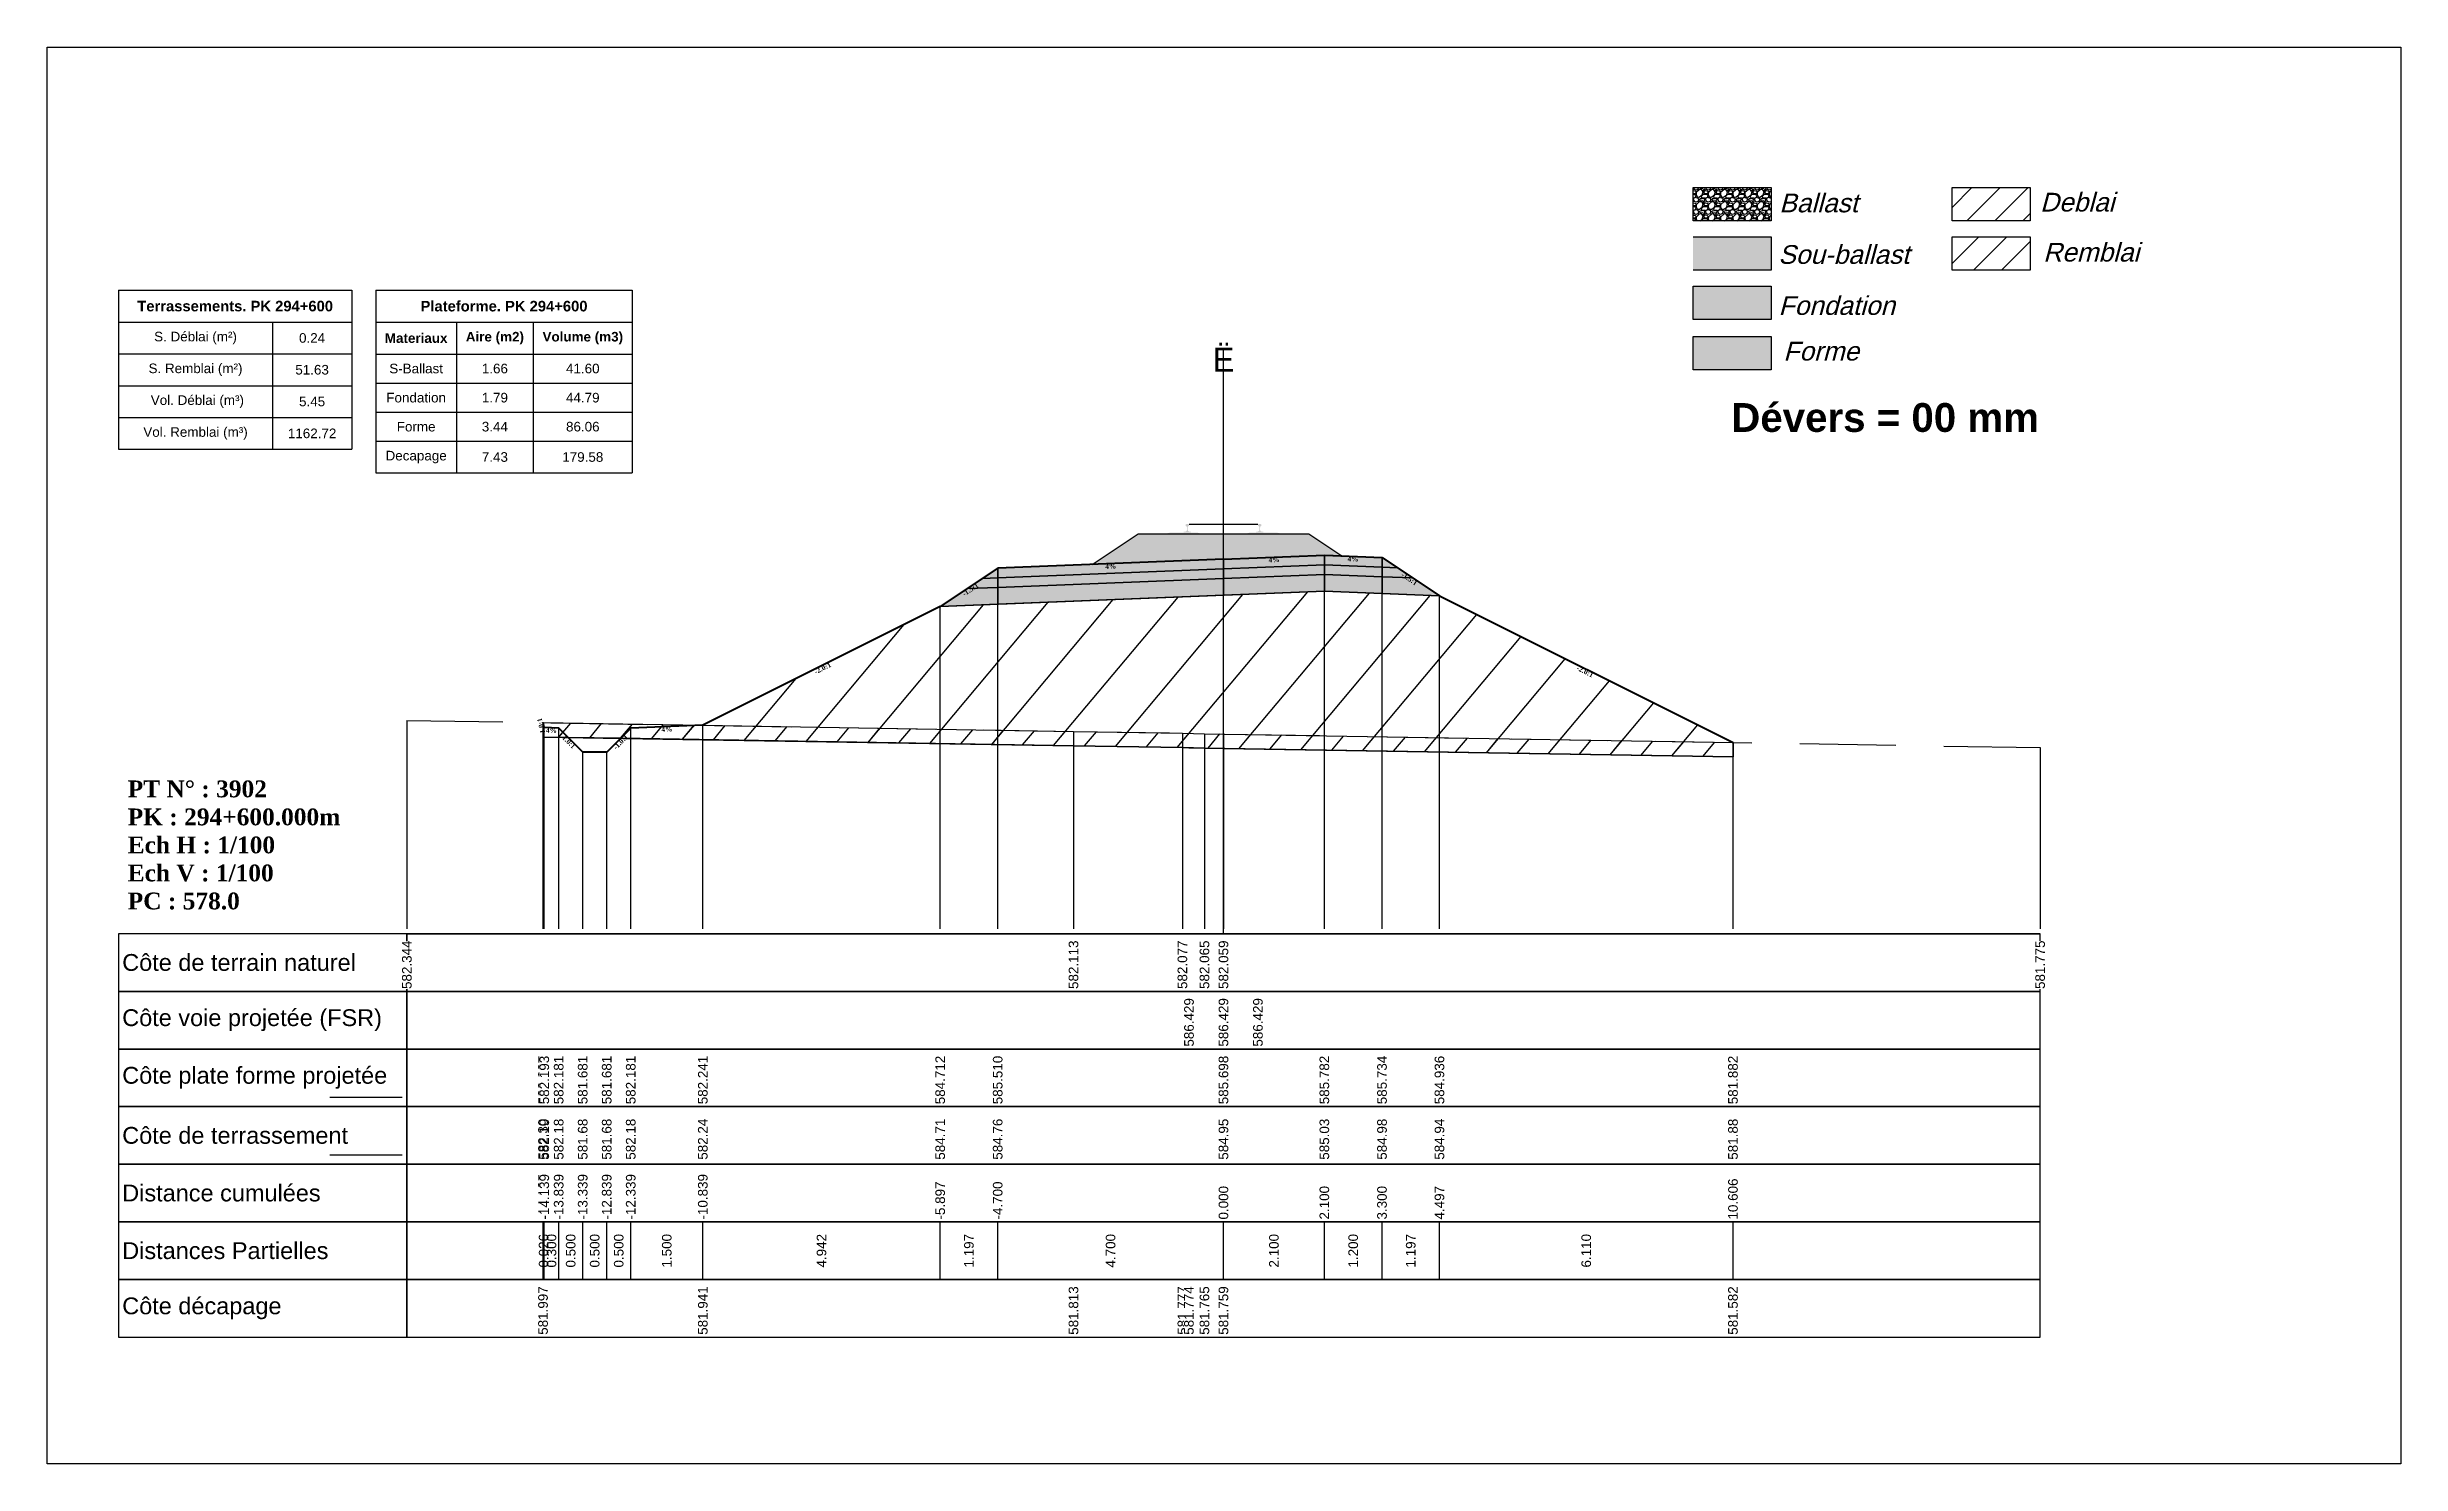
# Model space of a CAD drawing. Header units: millimetres. Extents: x 2762 to 3076, y 916 to 3305.
# Drawn here: x 2797.56 to 2846.56, y 2721.65 to 2751.15 of the extents above; entities that cross this region are included whole.
import ezdxf

# ---------------------------------------------------------------- set-up
doc = ezdxf.new("R2010")
doc.units = ezdxf.units.MM
doc.header["$LTSCALE"] = 2
doc.linetypes.add('CACHE', pattern=[9.525, 6.35, -3.175])
doc.linetypes.add('DASHED', pattern=[0.75, 0.5, -0.25])
for name, color, linetype in [('C-ANNO-TABL', 1, 'Continuous'), ('C-ANNO-TABL-TEXT', 150, 'Continuous'), ('C-ANNO-TABL-TITL', 150, 'Continuous'), ('C-ANNO-TABL-TTBL', 5, 'Continuous'), ('C-ROAD-CORR', 5, 'Continuous'), ('C-ROAD-SCTN', 7, 'Continuous')]:
    doc.layers.add(name, color=color, linetype=linetype)
doc.styles.add('ARIAL', font='arial.ttf')
doc.styles.add('C3D_Etiquette', font='romans.shx')
doc.styles.add('C3D_Profil_Travers', font='romans.shx')
doc.styles.get("Standard").update_dxf_attribs({"font": 'arial.ttf'})

msp = doc.modelspace()

# ---------------------------------------------------------------- texts
at = {"color": 7, "linetype": 'Continuous', "lineweight": -3}
for s, insert, char_height, attachment_point, style in [('{\\fWingdings|b0|i0|c2|p0;Ë}', (2822.055, 2744.384), 0.5, 8, 'C3D_Profil_Travers'), ('{\\fTimes New Roman|b1|i0|c0|p18;PT N° : 3902\\PPK : 294+600.000m\\PEch H : 1/100\\PEch V : 1/100\\PPC : 578.0}', (2799.243, 2733.184), 0.35, 7, 'C3D_Profil_Travers'), ('{\\fArial|b0|i0|c0|p34;Côte de terrain naturel}', (2799.129, 2732.084), 0.35, 4, 'C3D_Etiquette'), ('{\\fArial|b0|i0|c0|p34;Côte plate forme projetée}', (2799.129, 2729.684), 0.35, 4, 'C3D_Etiquette'), ('{\\fArial|b0|i0|c0|p34;Côte de terrassement}', (2799.129, 2728.484), 0.35, 4, 'C3D_Etiquette'), ('{\\fArial|b0|i0|c0|p34;Distance cumulées}', (2799.129, 2727.284), 0.35, 4, 'C3D_Etiquette'), ('{\\fArial|b0|i0|c0|p34;Distances Partielles}', (2799.129, 2726.084), 0.35, 4, 'C3D_Etiquette'), ('{\\fArial|b0|i0|c0|p34;Côte décapage}', (2799.129, 2724.884), 0.35, 4, 'C3D_Etiquette')]:
    msp.add_mtext(s, dxfattribs=dict(at, insert=insert, char_height=char_height, attachment_point=attachment_point, style=style))
at = {"insert": (2832.624, 2743.733), "char_height": 0.6, "attachment_point": 1}
msp.add_mtext_dynamic_manual_height_columns('{\\fArial|b1|i0|c0|p34;Dévers = 00 mm}', width=8.82587, gutter_width=1.25, heights=[0], dxfattribs=at)
at = {"color": 7, "linetype": 'Continuous', "lineweight": -3, "char_height": 0.1, "style": 'C3D_Etiquette'}
for s, insert, width, attachment_point, rotation in [('{\\fTimes New Roman|b1|i0|c0|p18;4%}', (2819.705, 2740.384), 0.42071, 2, 2.2906), ('{\\fTimes New Roman|b1|i0|c0|p18;4%}', (2823.105, 2740.52), 0.37094, 2, 2.2906), ('{\\fTimes New Roman|b1|i0|c0|p18;4%}', (2824.754, 2740.538), 0.42071, 2, 357.7094), ('{\\fTimes New Roman|b1|i0|c0|p18;-1.5:1}', (2825.951, 2740.116), 0.34598, 2, 326.3099), ('{\\fTimes New Roman|b1|i0|c0|p18;-1.5:1}', (2816.758, 2739.892), 0.34598, 2, 33.6901), ('{\\fTimes New Roman|b1|i0|c0|p18;-2.0:1}', (2813.689, 2738.257), 0.34598, 2, 26.5651), ('{\\fTimes New Roman|b1|i0|c0|p18;-2.0:1}', (2829.604, 2738.189), 0.34598, 2, 333.4349), ('{\\fTimes New Roman|b1|i0|c0|p18;1.0:1}', (2807.899, 2737.028), 0.29446, 8, 104.0362), ('{\\fTimes New Roman|b1|i0|c0|p18;4%}', (2808.066, 2736.967), 0.37094, 2, 357.7094), ('{\\fTimes New Roman|b1|i0|c0|p18;1.0:1}', (2808.463, 2736.712), 0.29001, 2, 315), ('{\\fTimes New Roman|b1|i0|c0|p18;-1.0:1}', (2809.469, 2736.712), 0.34598, 2, 45), ('{\\fTimes New Roman|b1|i0|c0|p18;4%}', (2810.466, 2736.991), 0.42071, 2, 2.2906)]:
    msp.add_mtext(s, dxfattribs=dict(at, insert=insert, width=width, attachment_point=attachment_point, rotation=rotation))
at = {"color": 7, "linetype": 'Continuous', "lineweight": -3, "insert": (2799.129, 2730.884), "char_height": 0.35, "attachment_point": 4}
msp.add_mtext('{\\fArial|b0|i0|c0|p34;Côte voie projetée (FSR)}', dxfattribs=at)
at = {"color": 7, "linetype": 'Continuous', "lineweight": -3, "char_height": 0.2, "rotation": 90, "style": 'C3D_Profil_Travers'}
for s, insert, attachment_point in [('{\\fArial|b0|i0|c0|p34;582.30}', (2807.89, 2727.979), 4), ('{\\fArial|b0|i0|c0|p34;582.19}', (2807.916, 2727.979), 4), ('{\\fArial|b0|i0|c0|p34;582.18}', (2808.216, 2727.979), 4), ('{\\fArial|b0|i0|c0|p34;581.68}', (2808.716, 2727.979), 4), ('{\\fArial|b0|i0|c0|p34;581.68}', (2809.216, 2727.979), 4), ('{\\fArial|b0|i0|c0|p34;582.18}', (2809.716, 2727.979), 4), ('{\\fArial|b0|i0|c0|p34;582.24}', (2811.216, 2727.979), 4), ('{\\fArial|b0|i0|c0|p34;584.71}', (2816.158, 2727.979), 4), ('{\\fArial|b0|i0|c0|p34;584.76}', (2817.355, 2727.979), 4), ('{\\fArial|b0|i0|c0|p34;584.95}', (2822.055, 2727.979), 4), ('{\\fArial|b0|i0|c0|p34;585.03}', (2824.155, 2727.979), 4), ('{\\fArial|b0|i0|c0|p34;584.98}', (2825.355, 2727.979), 4), ('{\\fArial|b0|i0|c0|p34;584.94}', (2826.551, 2727.979), 4), ('{\\fArial|b0|i0|c0|p34;581.88}', (2832.661, 2727.979), 4), ('{\\fArial|b0|i0|c0|p34;0.026}', (2807.903, 2726.084), 5), ('{\\fArial|b0|i0|c0|p34;0.300}', (2808.066, 2726.084), 5), ('{\\fArial|b0|i0|c0|p34;0.500}', (2808.466, 2726.084), 5), ('{\\fArial|b0|i0|c0|p34;0.500}', (2808.966, 2726.084), 5), ('{\\fArial|b0|i0|c0|p34;0.500}', (2809.466, 2726.084), 5), ('{\\fArial|b0|i0|c0|p34;1.500}', (2810.466, 2726.084), 5), ('{\\fArial|b0|i0|c0|p34;4.942}', (2813.687, 2726.084), 5), ('{\\fArial|b0|i0|c0|p34;1.197}', (2816.756, 2726.084), 5), ('{\\fArial|b0|i0|c0|p34;4.700}', (2819.705, 2726.084), 5), ('{\\fArial|b0|i0|c0|p34;2.100}', (2823.105, 2726.084), 5), ('{\\fArial|b0|i0|c0|p34;1.200}', (2824.755, 2726.084), 5), ('{\\fArial|b0|i0|c0|p34;1.197}', (2825.953, 2726.084), 5), ('{\\fArial|b0|i0|c0|p34;6.110}', (2829.606, 2726.084), 5)]:
    msp.add_mtext(s, dxfattribs=dict(at, insert=insert, attachment_point=attachment_point))
at = {"layer": 'C-ANNO-TABL-TEXT', "color": 7, "style": 'ARIAL', "oblique": 15}
for s, p in [('Ballast', (2833.624, 2747.705)), ('Deblai', (2839.054, 2747.721)), ('Sou-ballast', (2833.604, 2746.632)), ('Remblai', (2839.118, 2746.679)), ('Fondation', (2833.609, 2745.569)), ('Forme', (2833.709, 2744.619))]:
    msp.add_text(s, height=0.39, dxfattribs=at).set_placement(p)
at = {"layer": 'C-ANNO-TABL-TEXT', "color": 7, "linetype": 'Continuous', "lineweight": -3, "char_height": 0.2, "attachment_point": 5, "style": 'ARIAL'}
for s, insert in [('{\\fArial|b0|i0|c0|p34;\\C7;0.24}', (2803.082, 2745.088)), ('{\\fArial|b0|i0|c0|p34;\\C7;51.63}', (2803.082, 2744.426)), ('{\\fArial|b0|i0|c0|p34;\\C7;S-Ballast}', (2805.248, 2744.451)), ('{\\fArial|b0|i0|c0|p34;\\C7;1.66}', (2806.887, 2744.451)), ('{\\C18;\\c0;41.60}', (2808.717, 2744.451)), ('{\\fArial|b0|i0|c0|p34;\\C7;5.45}', (2803.082, 2743.764)), ('{\\fArial|b0|i0|c0|p34;\\C7;Fondation}', (2805.248, 2743.845)), ('{\\fArial|b0|i0|c0|p34;\\C7;1.79}', (2806.887, 2743.845)), ('{\\C18;\\c0;44.79}', (2808.717, 2743.845)), ('{\\fArial|b0|i0|c0|p34;\\C7;1162.72}', (2803.082, 2743.101)), ('{\\fArial|b0|i0|c0|p34;\\C7;Forme}', (2805.248, 2743.241)), ('{\\fArial|b0|i0|c0|p34;\\C7;3.44}', (2806.887, 2743.241)), ('{\\C18;\\c0;86.06}', (2808.717, 2743.241)), ('{\\fArial|b0|i0|c0|p34;\\C7;Decapage}', (2805.248, 2742.609)), ('{\\fArial|b0|i0|c0|p34;\\C7;7.43}', (2806.887, 2742.609)), ('{\\C18;\\c0;179.58}', (2808.717, 2742.609))]:
    msp.add_mtext(s, dxfattribs=dict(at, insert=insert))
at = {"layer": 'C-ANNO-TABL-TITL', "color": 7, "linetype": 'Continuous', "lineweight": -3, "attachment_point": 5, "style": 'ARIAL'}
for s, insert, char_height in [('{\\fArial|b1|i0|c0|p34;\\C7;Terrassements. PK 294+600}', (2801.48, 2745.751), 0.22), ('{\\fArial|b1|i0|c0|p34;\\C18;\\c0;Plateforme. PK 294+600}', (2807.077, 2745.75), 0.22), ('{\\fArial|b0|i0|c0|p34;\\C7;S. Déblai (m²) }', (2800.655, 2745.088), 0.2), ('{\\fArial|b1|i0|c0|p34;\\C7;Materiaux   }', (2805.248, 2745.085), 0.2), ('{\\fArial|b1|i0|c0|p34;\\C7;Aire (m2)}', (2806.887, 2745.085), 0.2), ('{\\fArial|b1|i0|c0|p34;\\C7;Volume (m3)}', (2808.717, 2745.085), 0.2), ('{\\fArial|b0|i0|c0|p34;\\C7;S. Remblai (m²) }', (2800.655, 2744.426), 0.2), ('{\\fArial|b0|i0|c0|p34;\\C7; Vol. Déblai (m³) }', (2800.655, 2743.764), 0.2), ('{\\fArial|b0|i0|c0|p34;\\C7;Vol. Remblai (m³)}', (2800.655, 2743.101), 0.2)]:
    msp.add_mtext(s, dxfattribs=dict(at, insert=insert, char_height=char_height))

# ---------------------------------------------------------------- hatches: boundary and pattern name
h = msp.add_hatch(color=11)
h.dxf.hatch_style = 1
h.paths.add_polyline_path([(2833.456, 2747.191), (2831.83, 2747.191), (2831.83, 2746.499), (2833.456, 2746.499)])
h = msp.add_hatch(color=30)
h.dxf.hatch_style = 1
h.paths.add_polyline_path([(2833.456, 2746.164), (2831.83, 2746.164), (2831.83, 2745.472), (2833.456, 2745.472)])
h = msp.add_hatch(color=83)
h.dxf.hatch_style = 1
h.paths.add_polyline_path([(2833.456, 2745.118), (2831.83, 2745.118), (2831.83, 2744.426), (2833.456, 2744.426)])
at = {"linetype": 'Continuous', "lineweight": -3}
msp.add_hatch(color=254, dxfattribs=at).paths.add_polyline_path([(2820.837, 2740.83), (2820.837, 2741.015), (2820.952, 2741.036), (2821.3, 2741.036), (2821.3, 2741.041), (2821.226, 2741.041), (2821.226, 2741.051), (2821.227, 2741.052), (2821.229, 2741.053), (2821.23, 2741.053), (2821.25, 2741.055), (2821.253, 2741.055), (2821.256, 2741.056), (2821.284, 2741.067), (2821.287, 2741.068), (2821.288, 2741.069), (2821.289, 2741.071), (2821.29, 2741.075), (2821.291, 2741.082), (2821.292, 2741.091), (2821.293, 2741.102), (2821.293, 2741.125), (2821.292, 2741.141), (2821.292, 2741.148), (2821.291, 2741.154), (2821.29, 2741.158), (2821.29, 2741.16), (2821.289, 2741.163), (2821.288, 2741.165), (2821.287, 2741.167), (2821.286, 2741.168), (2821.285, 2741.169), (2821.269, 2741.174), (2821.267, 2741.176), (2821.266, 2741.177), (2821.265, 2741.178), (2821.265, 2741.181), (2821.265, 2741.199), (2821.266, 2741.203), (2821.267, 2741.206), (2821.269, 2741.208), (2821.271, 2741.209), (2821.274, 2741.211), (2821.275, 2741.211), (2821.279, 2741.212), (2821.283, 2741.212), (2821.286, 2741.213), (2821.29, 2741.213), (2821.295, 2741.213), (2821.298, 2741.213), (2821.301, 2741.213), (2821.305, 2741.213), (2821.308, 2741.213), (2821.312, 2741.213), (2821.317, 2741.213), (2821.32, 2741.212), (2821.324, 2741.212), (2821.328, 2741.211), (2821.329, 2741.211), (2821.331, 2741.209), (2821.334, 2741.208), (2821.336, 2741.206), (2821.337, 2741.203), (2821.337, 2741.199), (2821.337, 2741.181), (2821.337, 2741.178), (2821.337, 2741.177), (2821.336, 2741.176), (2821.334, 2741.174), (2821.318, 2741.169), (2821.317, 2741.168), (2821.315, 2741.167), (2821.314, 2741.165), (2821.314, 2741.163), (2821.313, 2741.16), (2821.312, 2741.158), (2821.312, 2741.154), (2821.311, 2741.148), (2821.31, 2741.141), (2821.31, 2741.125), (2821.31, 2741.102), (2821.311, 2741.091), (2821.312, 2741.082), (2821.313, 2741.075), (2821.314, 2741.071), (2821.315, 2741.069), (2821.316, 2741.068), (2821.318, 2741.067), (2821.347, 2741.056), (2821.35, 2741.055), (2821.353, 2741.055), (2821.373, 2741.053), (2821.374, 2741.053), (2821.375, 2741.052), (2821.376, 2741.051), (2821.376, 2741.041), (2821.302, 2741.041), (2821.302, 2741.036), (2821.506, 2741.036), (2821.638, 2741.005), (2822.472, 2741.005), (2822.603, 2741.036), (2822.807, 2741.036), (2822.807, 2741.041), (2822.733, 2741.041), (2822.733, 2741.051), (2822.734, 2741.052), (2822.736, 2741.053), (2822.737, 2741.053), (2822.757, 2741.055), (2822.76, 2741.055), (2822.763, 2741.056), (2822.791, 2741.067), (2822.794, 2741.068), (2822.795, 2741.069), (2822.796, 2741.071), (2822.797, 2741.075), (2822.798, 2741.082), (2822.799, 2741.091), (2822.8, 2741.102), (2822.8, 2741.125), (2822.799, 2741.141), (2822.799, 2741.148), (2822.798, 2741.154), (2822.797, 2741.158), (2822.797, 2741.16), (2822.796, 2741.163), (2822.795, 2741.165), (2822.794, 2741.167), (2822.793, 2741.168), (2822.792, 2741.169), (2822.776, 2741.174), (2822.774, 2741.176), (2822.773, 2741.177), (2822.772, 2741.178), (2822.772, 2741.181), (2822.772, 2741.199), (2822.773, 2741.203), (2822.774, 2741.206), (2822.776, 2741.208), (2822.778, 2741.209), (2822.781, 2741.211), (2822.782, 2741.211), (2822.786, 2741.212), (2822.79, 2741.212), (2822.793, 2741.213), (2822.797, 2741.213), (2822.802, 2741.213), (2822.805, 2741.213), (2822.808, 2741.213), (2822.812, 2741.213), (2822.815, 2741.213), (2822.819, 2741.213), (2822.824, 2741.213), (2822.827, 2741.212), (2822.831, 2741.212), (2822.835, 2741.211), (2822.836, 2741.211), (2822.838, 2741.209), (2822.841, 2741.208), (2822.843, 2741.206), (2822.844, 2741.203), (2822.844, 2741.199), (2822.844, 2741.181), (2822.844, 2741.178), (2822.844, 2741.177), (2822.843, 2741.176), (2822.841, 2741.174), (2822.825, 2741.169), (2822.824, 2741.168), (2822.822, 2741.167), (2822.821, 2741.165), (2822.821, 2741.163), (2822.82, 2741.16), (2822.819, 2741.158), (2822.819, 2741.154), (2822.818, 2741.148), (2822.817, 2741.141), (2822.817, 2741.125), (2822.817, 2741.102), (2822.818, 2741.091), (2822.819, 2741.082), (2822.82, 2741.075), (2822.821, 2741.071), (2822.822, 2741.069), (2822.823, 2741.068), (2822.825, 2741.067), (2822.854, 2741.056), (2822.857, 2741.055), (2822.86, 2741.055), (2822.88, 2741.053), (2822.881, 2741.053), (2822.882, 2741.052), (2822.883, 2741.051), (2822.883, 2741.041), (2822.809, 2741.041), (2822.809, 2741.036), (2823.157, 2741.036), (2823.272, 2741.015), (2823.272, 2740.83)])
h = msp.add_hatch(dxfattribs=at)
h.set_pattern_fill('GRAVEL', color=252, scale=0.009, style=0)
h.set_pattern_definition([(228.0128, (2819.486781, 2740.601492), (-1.8288, -2.0574), [0.030755, -3.0447435]), (184.96974, (2819.466207, 2740.578632), (2.743199999, 0.228600013), [0.0527764, -5.2248644]), (132.51045, (2819.413629, 2740.57406), (2.286, -2.5146), [0.0372133, -3.684125]), (267.2737, (2819.324475, 2740.51691), (0.2286, 4.572), [0.0480604, -4.7579794]), (292.83365, (2819.322189, 2740.468904), (-1.143, 2.7432), [0.047127, -4.6655827]), (357.2737, (2819.340477, 2740.42547), (-4.572, 0.2286), [0.0480604, -4.7579794]), (37.69424, (2819.388483, 2740.423184), (-2.9718, -2.286), [0.0635574, -6.2921804]), (72.25533, (2819.438775, 2740.462046), (1.6002, 5.0292), [0.0600048, -5.940473]), (121.42957, (2819.457063, 2740.519196), (-1.8288, 2.9718), [0.048223, -4.774099]), (175.23636, (2819.431917, 2740.560344), (2.5146, -0.2286), [0.055054, -2.697654]), (222.39744, (2819.377053, 2740.564916), (-2.7432, -2.5146), [0.071197, -7.0485095]), (138.81407, (2819.55079, 2740.514624), (-1.6002, 1.3716), [0.0243004, -2.405751]), (171.46923, (2819.532501, 2740.530626), (2.9718, -0.4572), [0.0462314, -4.5769175]), (225, (2819.48678, 2740.53748), (-3e-17, -0.2286), [0.032329, -0.29096]), (203.1986, (2819.47078, 2740.564916), (1.143, 0.4572), [0.01741, -1.723556]), (291.8014, (2819.454777, 2740.558058), (-0.2286, 0.6858), [0.024621, -1.206428]), (30.9638, (2819.46392, 2740.535198), (0.6858, 0.4572), [0.039989, -1.292967]), (161.565, (2819.49821, 2740.55577), (0.4572, -0.2286), [0.028916, -0.693981]), (16.38954, (2819.322189, 2740.558058), (2.286, 0.6858), [0.040508, -4.0102944]), (70.34618, (2819.361051, 2740.569488), (-0.9144, -2.5146), [0.033984, -3.3643994]), (293.1986, (2819.49821, 2740.601492), (-0.4572, 1.143), [0.034819, -1.7061465]), (343.61046, (2819.511927, 2740.569488), (-2.286, 0.6858), [0.040508, -4.0102944]), (339.44395, (2819.32219, 2740.416326), (-1.143, 0.4572), [0.039063, -1.914096]), (294.77514, (2819.358765, 2740.40261), (-1.143, 2.5146), [0.0327305, -3.2403234]), (66.8014, (2819.500497, 2740.372892), (0.4572, 1.143), [0.034819, -1.7061465]), (17.35402, (2819.514213, 2740.404896), (-2.9718, -0.9144), [0.0383204, -3.793714]), (69.44395, (2819.388483, 2740.372892), (-0.4572, -1.143), [0.0195316, -1.933628]), (101.3099, (2819.48678, 2740.37289), (-0.2286, 0.9144), [0.011656, -1.1539795]), (165.9638, (2819.484495, 2740.38432), (0.6858, -0.2286), [0.047127, -0.895415]), (186.009, (2819.438775, 2740.395752), (2.286, 0.2286), [0.043674, -4.323723]), (303.69, (2819.46392, 2740.514624), (-0.2286, 0.4572), [0.032969, -0.79126]), (353.15723, (2819.482209, 2740.487192), (3.8862, -0.4572), [0.05756, -5.698441]), (60.9454, (2819.53936, 2740.480334), (-0.9144, -1.6002), [0.023536, -2.330045]), (90, (2819.5508, 2740.5009), (-0.2286, 0.2286), [0.013716, -0.214884]), (120.25644, (2819.434203, 2740.40261), (0.9144, -1.6002), [0.031758, -3.1440547]), (48.0128, (2819.418201, 2740.430042), (1.8288, 2.0574), [0.06151, -3.0139886]), (0, (2819.45935, 2740.47576), (0.2286, 0.2286), [0.059436, -0.169164]), (325.30485, (2819.518785, 2740.475762), (2.286, -1.6002), [0.036145, -3.5783385]), (254.0546, (2819.548503, 2740.455188), (-0.2286, -0.9144), [0.033285, -1.6309485]), (207.64598, (2819.539359, 2740.423184), (-4.3434, -2.286), [0.054193, -5.365122]), (175.42608, (2819.491353, 2740.398038), (-2.9718, 0.2286), [0.0573327, -5.675926])])
h.paths.add_polyline_path([(2819.322, 2740.373), (2820.28, 2741.011), (2823.83, 2741.011), (2824.519, 2740.552), (2824.155, 2740.566)])
h = msp.add_hatch(color=83, dxfattribs=at)
h.paths.add_polyline_path([(2825.355, 2739.768), (2825.355, 2740.118), (2825.993, 2740.093), (2826.551, 2739.72)])
h.paths.add_polyline_path([(2824.155, 2739.816), (2824.155, 2740.166), (2825.355, 2740.118), (2825.355, 2739.768)])
h.paths.add_polyline_path([(2822.055, 2739.732), (2822.055, 2740.082), (2824.155, 2740.166), (2824.155, 2739.816)])
h.paths.add_polyline_path([(2817.355, 2739.544), (2817.355, 2739.894), (2822.055, 2740.082), (2822.055, 2739.732)])
h.paths.add_polyline_path([(2816.158, 2739.496), (2816.716, 2739.869), (2817.355, 2739.894), (2817.355, 2739.544)])
h = msp.add_hatch(color=30, dxfattribs=at)
h.paths.add_polyline_path([(2825.355, 2740.118), (2825.355, 2740.318), (2825.674, 2740.305), (2825.993, 2740.093)])
h.paths.add_polyline_path([(2824.155, 2740.166), (2824.155, 2740.366), (2825.355, 2740.318), (2825.355, 2740.118)])
h.paths.add_polyline_path([(2822.055, 2740.082), (2822.055, 2740.282), (2824.155, 2740.366), (2824.155, 2740.166)])
h.paths.add_polyline_path([(2817.355, 2739.894), (2817.355, 2740.094), (2822.055, 2740.282), (2822.055, 2740.082)])
h.paths.add_polyline_path([(2816.716, 2739.869), (2817.035, 2740.081), (2817.355, 2740.094), (2817.355, 2739.894)])
h = msp.add_hatch(color=11, dxfattribs=at)
h.paths.add_polyline_path([(2825.355, 2740.318), (2825.355, 2740.518), (2825.674, 2740.305)])
h.paths.add_polyline_path([(2824.155, 2740.366), (2824.155, 2740.566), (2825.355, 2740.518), (2825.355, 2740.318)])
h.paths.add_polyline_path([(2822.055, 2740.282), (2822.055, 2740.482), (2824.155, 2740.566), (2824.155, 2740.366)])
h.paths.add_polyline_path([(2817.355, 2740.094), (2817.355, 2740.294), (2822.055, 2740.482), (2822.055, 2740.282)])
h.paths.add_polyline_path([(2817.035, 2740.081), (2817.355, 2740.294), (2817.355, 2740.094)])
h = msp.add_hatch(dxfattribs=at)
h.set_pattern_fill('_U', color=3, angle=50, style=0, pattern_type=0)
h.set_pattern_definition([(50, (2809.5042, 2736.7537), (-0.766044, 0.642788), [])])
h.paths.add_polyline_path([(2809.504, 2736.754), (2809.716, 2736.965), (2811.216, 2737.025), (2816.158, 2739.496), (2824.155, 2739.816), (2826.551, 2739.72), (2832.661, 2736.666), (2832.661, 2736.366), (2821.659, 2736.549), (2821.2, 2736.561), (2818.933, 2736.597)])
h.paths.add_polyline_path([(2807.89, 2736.78), (2807.89, 2737.08), (2807.916, 2736.977), (2808.216, 2736.965), (2808.409, 2736.772)])
h = msp.add_hatch(dxfattribs=at)
h.set_pattern_fill('_U', color=150, scale=0.5, angle=50, style=0, pattern_type=0)
h.set_pattern_definition([(50, (2809.5042, 2736.7537), (-0.383022, 0.321394), [])])
h.paths.add_polyline_path([(2809.504, 2736.754), (2809.716, 2736.965), (2811.216, 2737.025), (2818.933, 2736.897), (2821.2, 2736.861), (2821.659, 2736.849), (2832.661, 2736.666), (2832.661, 2736.366), (2821.659, 2736.549), (2821.2, 2736.561), (2818.933, 2736.597)])
h.paths.add_polyline_path([(2807.89, 2737.08), (2811.216, 2737.025), (2809.716, 2736.965), (2809.504, 2736.754), (2808.409, 2736.772), (2808.216, 2736.965), (2807.916, 2736.977)])
h.paths.add_polyline_path([(2807.89, 2736.78), (2807.89, 2737.08), (2807.916, 2736.977), (2808.216, 2736.965), (2808.409, 2736.772)])

# ---------------------------------------------------------------- linework, layer by layer
for p, q in [((2831.83, 2748.219), (2833.456, 2748.219)), ((2831.83, 2748.219), (2833.456, 2748.219)), ((2831.83, 2747.527), (2831.83, 2748.219)), ((2833.456, 2748.219), (2833.456, 2747.527)), ((2833.456, 2748.219), (2833.456, 2747.527)), ((2837.223, 2748.219), (2838.849, 2748.219)), ((2837.223, 2747.527), (2837.223, 2748.219)), ((2838.849, 2748.219), (2838.849, 2747.527)), ((2833.456, 2747.527), (2831.83, 2747.527)), ((2833.456, 2747.527), (2831.83, 2747.527)), ((2838.849, 2747.527), (2837.223, 2747.527)), ((2831.83, 2747.191), (2833.456, 2747.191)), ((2833.456, 2747.191), (2833.456, 2746.499)), ((2837.223, 2747.191), (2838.849, 2747.191)), ((2837.223, 2746.499), (2837.223, 2747.191)), ((2838.849, 2747.191), (2838.849, 2746.499)), ((2833.456, 2746.499), (2831.83, 2746.499)), ((2838.849, 2746.499), (2837.223, 2746.499)), ((2831.83, 2746.164), (2833.456, 2746.164)), ((2831.83, 2745.472), (2831.83, 2746.164)), ((2833.456, 2746.164), (2833.456, 2745.472)), ((2833.456, 2745.472), (2831.83, 2745.472)), ((2831.83, 2745.118), (2833.456, 2745.118)), ((2831.83, 2744.426), (2831.83, 2745.118)), ((2833.456, 2745.118), (2833.456, 2744.426)), ((2833.456, 2744.426), (2831.83, 2744.426))]:
    msp.add_line(p, q)
at = {"linetype": 'Continuous'}
for p, q in [((2831.833, 2748.172), (2831.83, 2748.173)), ((2831.83, 2748.17), (2831.833, 2748.172)), ((2831.87, 2748.144), (2831.83, 2748.15)), ((2831.83, 2748.104), (2831.88, 2748.098)), ((2831.83, 2748.083), (2831.856, 2748.083)), ((2831.882, 2748.019), (2831.83, 2747.992)), ((2831.834, 2747.969), (2831.849, 2747.934)), ((2831.835, 2747.969), (2831.851, 2748.005)), ((2831.836, 2748.219), (2831.849, 2748.188)), ((2831.848, 2748.188), (2831.891, 2748.175)), ((2831.848, 2747.934), (2831.891, 2747.921)), ((2831.851, 2748.005), (2831.892, 2748.018)), ((2831.855, 2748.086), (2831.889, 2748.063)), ((2831.893, 2748.128), (2831.872, 2748.145)), ((2831.879, 2748.088), (2831.892, 2748.111)), ((2831.889, 2748.061), (2831.879, 2748.025)), ((2831.891, 2748.175), (2831.935, 2748.188)), ((2831.891, 2748.016), (2831.932, 2748.001)), ((2831.891, 2747.921), (2831.935, 2747.934)), ((2831.894, 2748.129), (2831.892, 2748.076)), ((2831.892, 2748.111), (2831.892, 2748.127)), ((2831.892, 2748.076), (2831.912, 2748.028)), ((2831.959, 2748.175), (2831.9, 2748.122)), ((2831.959, 2747.921), (2831.9, 2747.868)), ((2831.912, 2748.025), (2831.965, 2748.022)), ((2831.931, 2748.003), (2831.946, 2747.97)), ((2831.935, 2748.187), (2831.946, 2748.219)), ((2831.935, 2747.933), (2831.948, 2747.969)), ((2832.012, 2748.175), (2831.951, 2748.18)), ((2832.012, 2747.921), (2831.951, 2747.926)), ((2831.992, 2747.939), (2831.964, 2747.969)), ((2831.965, 2748.025), (2832.021, 2748.068)), ((2831.965, 2747.969), (2831.973, 2747.989)), ((2831.992, 2748.193), (2831.968, 2748.219)), ((2832.021, 2747.989), (2831.973, 2747.984)), ((2832.035, 2748.199), (2831.977, 2748.194)), ((2832.035, 2747.945), (2831.977, 2747.94)), ((2831.999, 2748.033), (2832.044, 2748.083)), ((2832.018, 2748.003), (2832, 2748.034)), ((2832.039, 2748.131), (2832.011, 2748.176)), ((2832.039, 2747.877), (2832.011, 2747.922)), ((2832.08, 2747.999), (2832.016, 2748.004)), ((2832.021, 2748.068), (2832.041, 2748.132)), ((2832.072, 2747.982), (2832.021, 2747.994)), ((2832.038, 2748.175), (2832.048, 2748.15)), ((2832.038, 2747.921), (2832.048, 2747.896)), ((2832.057, 2748.183), (2832.039, 2748.176)), ((2832.057, 2747.929), (2832.039, 2747.922)), ((2832.044, 2748.083), (2832.11, 2748.083)), ((2832.049, 2748.149), (2832.087, 2748.172)), ((2832.074, 2748.152), (2832.049, 2748.127)), ((2832.049, 2748.127), (2832.069, 2748.096)), ((2832.069, 2748.219), (2832.051, 2748.198)), ((2832.069, 2748.219), (2832.051, 2748.198)), ((2832.074, 2747.97), (2832.051, 2747.944)), ((2832.087, 2748.172), (2832.056, 2748.182)), ((2832.087, 2747.918), (2832.056, 2747.928)), ((2832.07, 2748.106), (2832.134, 2748.098)), ((2832.074, 2747.969), (2832.072, 2747.982)), ((2832.124, 2748.144), (2832.074, 2748.151)), ((2832.124, 2748.144), (2832.074, 2748.151)), ((2832.136, 2748.019), (2832.083, 2747.991)), ((2832.088, 2747.969), (2832.103, 2747.934)), ((2832.089, 2747.969), (2832.105, 2748.005)), ((2832.09, 2748.219), (2832.103, 2748.188)), ((2832.09, 2748.219), (2832.103, 2748.188)), ((2832.102, 2748.188), (2832.145, 2748.175)), ((2832.102, 2748.188), (2832.145, 2748.175)), ((2832.102, 2747.934), (2832.145, 2747.921)), ((2832.105, 2748.005), (2832.146, 2748.018)), ((2832.109, 2748.086), (2832.143, 2748.063)), ((2832.147, 2748.128), (2832.126, 2748.145)), ((2832.147, 2748.128), (2832.126, 2748.145)), ((2832.133, 2748.088), (2832.146, 2748.111)), ((2832.143, 2748.061), (2832.133, 2748.025)), ((2832.145, 2748.175), (2832.189, 2748.188)), ((2832.145, 2748.175), (2832.189, 2748.188)), ((2832.145, 2748.016), (2832.186, 2748.001)), ((2832.145, 2747.921), (2832.189, 2747.934)), ((2832.148, 2748.129), (2832.146, 2748.076)), ((2832.148, 2748.129), (2832.146, 2748.076)), ((2832.146, 2748.111), (2832.146, 2748.127)), ((2832.146, 2748.111), (2832.146, 2748.127)), ((2832.146, 2748.076), (2832.166, 2748.028)), ((2832.213, 2748.175), (2832.154, 2748.122)), ((2832.213, 2748.175), (2832.154, 2748.122)), ((2832.213, 2747.921), (2832.154, 2747.868)), ((2832.166, 2748.025), (2832.219, 2748.022)), ((2832.185, 2748.003), (2832.2, 2747.97)), ((2832.189, 2748.187), (2832.2, 2748.219)), ((2832.189, 2748.187), (2832.2, 2748.219)), ((2832.189, 2747.933), (2832.202, 2747.969)), ((2832.266, 2748.175), (2832.205, 2748.18)), ((2832.266, 2748.175), (2832.205, 2748.18)), ((2832.266, 2747.921), (2832.205, 2747.926)), ((2832.246, 2747.939), (2832.218, 2747.969)), ((2832.219, 2748.025), (2832.275, 2748.068)), ((2832.219, 2748.025), (2832.275, 2748.068)), ((2832.219, 2747.969), (2832.227, 2747.989)), ((2832.246, 2748.193), (2832.222, 2748.219)), ((2832.246, 2748.193), (2832.222, 2748.219)), ((2832.275, 2747.989), (2832.227, 2747.984)), ((2832.289, 2748.199), (2832.231, 2748.194)), ((2832.289, 2748.199), (2832.231, 2748.194)), ((2832.289, 2747.945), (2832.231, 2747.94)), ((2832.253, 2748.033), (2832.298, 2748.083)), ((2832.253, 2748.033), (2832.298, 2748.083)), ((2832.272, 2748.003), (2832.254, 2748.034)), ((2832.272, 2748.003), (2832.254, 2748.034)), ((2832.293, 2748.131), (2832.265, 2748.176)), ((2832.293, 2748.131), (2832.265, 2748.176)), ((2832.293, 2747.877), (2832.265, 2747.922)), ((2832.334, 2747.999), (2832.27, 2748.004)), ((2832.334, 2747.999), (2832.27, 2748.004)), ((2832.275, 2748.068), (2832.295, 2748.132)), ((2832.275, 2748.068), (2832.295, 2748.132)), ((2832.326, 2747.982), (2832.275, 2747.994)), ((2832.326, 2747.982), (2832.275, 2747.994)), ((2832.292, 2748.175), (2832.302, 2748.15)), ((2832.292, 2748.175), (2832.302, 2748.15)), ((2832.292, 2747.921), (2832.302, 2747.896)), ((2832.311, 2748.183), (2832.293, 2748.176)), ((2832.311, 2748.183), (2832.293, 2748.176)), ((2832.311, 2747.929), (2832.293, 2747.922)), ((2832.298, 2748.083), (2832.364, 2748.083)), ((2832.298, 2748.083), (2832.364, 2748.083)), ((2832.303, 2748.149), (2832.341, 2748.172)), ((2832.303, 2748.149), (2832.341, 2748.172)), ((2832.328, 2748.152), (2832.303, 2748.127)), ((2832.328, 2748.152), (2832.303, 2748.127)), ((2832.303, 2748.127), (2832.323, 2748.096)), ((2832.303, 2748.127), (2832.323, 2748.096)), ((2832.323, 2748.219), (2832.305, 2748.198)), ((2832.323, 2748.219), (2832.305, 2748.198)), ((2832.328, 2747.97), (2832.305, 2747.944)), ((2832.328, 2747.97), (2832.305, 2747.944)), ((2832.341, 2748.172), (2832.31, 2748.182)), ((2832.341, 2748.172), (2832.31, 2748.182)), ((2832.341, 2747.918), (2832.31, 2747.928)), ((2832.324, 2748.106), (2832.388, 2748.098)), ((2832.324, 2748.106), (2832.388, 2748.098)), ((2832.328, 2747.969), (2832.326, 2747.982)), ((2832.328, 2747.969), (2832.326, 2747.982)), ((2832.378, 2748.144), (2832.328, 2748.151)), ((2832.378, 2748.144), (2832.328, 2748.151)), ((2832.39, 2748.019), (2832.337, 2747.991)), ((2832.39, 2748.019), (2832.337, 2747.991)), ((2832.342, 2747.969), (2832.357, 2747.934)), ((2832.342, 2747.969), (2832.357, 2747.934)), ((2832.343, 2747.969), (2832.359, 2748.005)), ((2832.343, 2747.969), (2832.359, 2748.005)), ((2832.344, 2748.219), (2832.357, 2748.188)), ((2832.344, 2748.219), (2832.357, 2748.188)), ((2832.356, 2748.188), (2832.399, 2748.175)), ((2832.356, 2748.188), (2832.399, 2748.175)), ((2832.356, 2747.934), (2832.399, 2747.921)), ((2832.356, 2747.934), (2832.399, 2747.921)), ((2832.359, 2748.005), (2832.4, 2748.018)), ((2832.359, 2748.005), (2832.4, 2748.018)), ((2832.363, 2748.086), (2832.397, 2748.063)), ((2832.363, 2748.086), (2832.397, 2748.063)), ((2832.401, 2748.128), (2832.38, 2748.145)), ((2832.401, 2748.128), (2832.38, 2748.145)), ((2832.387, 2748.088), (2832.4, 2748.111)), ((2832.387, 2748.088), (2832.4, 2748.111)), ((2832.397, 2748.061), (2832.387, 2748.025)), ((2832.397, 2748.061), (2832.387, 2748.025)), ((2832.399, 2748.175), (2832.443, 2748.188)), ((2832.399, 2748.175), (2832.443, 2748.188)), ((2832.399, 2748.016), (2832.44, 2748.001)), ((2832.399, 2748.016), (2832.44, 2748.001)), ((2832.399, 2747.921), (2832.443, 2747.934)), ((2832.399, 2747.921), (2832.443, 2747.934)), ((2832.402, 2748.129), (2832.4, 2748.076)), ((2832.402, 2748.129), (2832.4, 2748.076)), ((2832.4, 2748.111), (2832.4, 2748.127)), ((2832.4, 2748.111), (2832.4, 2748.127)), ((2832.4, 2748.076), (2832.42, 2748.028)), ((2832.4, 2748.076), (2832.42, 2748.028)), ((2832.467, 2748.175), (2832.408, 2748.122)), ((2832.467, 2748.175), (2832.408, 2748.122)), ((2832.467, 2747.921), (2832.408, 2747.868)), ((2832.467, 2747.921), (2832.408, 2747.868)), ((2832.42, 2748.025), (2832.473, 2748.022)), ((2832.42, 2748.025), (2832.473, 2748.022)), ((2832.439, 2748.003), (2832.454, 2747.97)), ((2832.439, 2748.003), (2832.454, 2747.97)), ((2832.443, 2748.187), (2832.454, 2748.219)), ((2832.443, 2748.187), (2832.454, 2748.219)), ((2832.443, 2747.933), (2832.456, 2747.969)), ((2832.443, 2747.933), (2832.456, 2747.969)), ((2832.52, 2748.175), (2832.459, 2748.18)), ((2832.52, 2748.175), (2832.459, 2748.18)), ((2832.52, 2747.921), (2832.459, 2747.926)), ((2832.52, 2747.921), (2832.459, 2747.926)), ((2832.5, 2747.939), (2832.472, 2747.969)), ((2832.5, 2747.939), (2832.472, 2747.969)), ((2832.473, 2748.025), (2832.529, 2748.068)), ((2832.473, 2748.025), (2832.529, 2748.068)), ((2832.473, 2747.969), (2832.481, 2747.989)), ((2832.473, 2747.969), (2832.481, 2747.989)), ((2832.5, 2748.193), (2832.476, 2748.219)), ((2832.5, 2748.193), (2832.476, 2748.219)), ((2832.529, 2747.989), (2832.481, 2747.984)), ((2832.529, 2747.989), (2832.481, 2747.984)), ((2832.543, 2748.199), (2832.485, 2748.194)), ((2832.543, 2748.199), (2832.485, 2748.194)), ((2832.543, 2747.945), (2832.485, 2747.94)), ((2832.543, 2747.945), (2832.485, 2747.94)), ((2832.507, 2748.033), (2832.552, 2748.083)), ((2832.507, 2748.033), (2832.552, 2748.083)), ((2832.526, 2748.003), (2832.508, 2748.034)), ((2832.526, 2748.003), (2832.508, 2748.034)), ((2832.547, 2748.131), (2832.519, 2748.176)), ((2832.547, 2748.131), (2832.519, 2748.176)), ((2832.547, 2747.877), (2832.519, 2747.922)), ((2832.547, 2747.877), (2832.519, 2747.922)), ((2832.588, 2747.999), (2832.524, 2748.004)), ((2832.588, 2747.999), (2832.524, 2748.004)), ((2832.529, 2748.068), (2832.549, 2748.132)), ((2832.529, 2748.068), (2832.549, 2748.132)), ((2832.58, 2747.982), (2832.529, 2747.994)), ((2832.58, 2747.982), (2832.529, 2747.994)), ((2832.546, 2748.175), (2832.556, 2748.15)), ((2832.546, 2748.175), (2832.556, 2748.15)), ((2832.546, 2747.921), (2832.556, 2747.896)), ((2832.546, 2747.921), (2832.556, 2747.896)), ((2832.565, 2748.183), (2832.547, 2748.176)), ((2832.565, 2748.183), (2832.547, 2748.176)), ((2832.565, 2747.929), (2832.547, 2747.922)), ((2832.565, 2747.929), (2832.547, 2747.922)), ((2832.552, 2748.083), (2832.618, 2748.083)), ((2832.552, 2748.083), (2832.618, 2748.083)), ((2832.557, 2748.149), (2832.595, 2748.172)), ((2832.557, 2748.149), (2832.595, 2748.172)), ((2832.582, 2748.152), (2832.557, 2748.127)), ((2832.582, 2748.152), (2832.557, 2748.127)), ((2832.557, 2748.127), (2832.577, 2748.096)), ((2832.557, 2748.127), (2832.577, 2748.096)), ((2832.577, 2748.219), (2832.559, 2748.198)), ((2832.577, 2748.219), (2832.559, 2748.198)), ((2832.582, 2747.97), (2832.559, 2747.944)), ((2832.582, 2747.97), (2832.559, 2747.944)), ((2832.595, 2748.172), (2832.564, 2748.182)), ((2832.595, 2748.172), (2832.564, 2748.182)), ((2832.595, 2747.918), (2832.564, 2747.928)), ((2832.595, 2747.918), (2832.564, 2747.928)), ((2832.578, 2748.106), (2832.642, 2748.098)), ((2832.578, 2748.106), (2832.642, 2748.098)), ((2832.582, 2747.969), (2832.58, 2747.982)), ((2832.582, 2747.969), (2832.58, 2747.982)), ((2832.632, 2748.144), (2832.582, 2748.151)), ((2832.632, 2748.144), (2832.582, 2748.151)), ((2832.644, 2748.019), (2832.591, 2747.991)), ((2832.644, 2748.019), (2832.591, 2747.991)), ((2832.596, 2747.969), (2832.611, 2747.934)), ((2832.596, 2747.969), (2832.611, 2747.934)), ((2832.597, 2747.969), (2832.613, 2748.005)), ((2832.597, 2747.969), (2832.613, 2748.005)), ((2832.598, 2748.219), (2832.611, 2748.188)), ((2832.598, 2748.219), (2832.611, 2748.188)), ((2832.61, 2748.188), (2832.653, 2748.175)), ((2832.61, 2748.188), (2832.653, 2748.175)), ((2832.61, 2747.934), (2832.653, 2747.921)), ((2832.61, 2747.934), (2832.653, 2747.921)), ((2832.613, 2748.005), (2832.654, 2748.018)), ((2832.613, 2748.005), (2832.654, 2748.018)), ((2832.617, 2748.086), (2832.651, 2748.063)), ((2832.617, 2748.086), (2832.651, 2748.063)), ((2832.655, 2748.128), (2832.634, 2748.145)), ((2832.655, 2748.128), (2832.634, 2748.145)), ((2832.641, 2748.088), (2832.654, 2748.111)), ((2832.641, 2748.088), (2832.654, 2748.111)), ((2832.651, 2748.061), (2832.641, 2748.025)), ((2832.651, 2748.061), (2832.641, 2748.025)), ((2832.653, 2748.175), (2832.697, 2748.188)), ((2832.653, 2748.175), (2832.697, 2748.188)), ((2832.653, 2748.016), (2832.694, 2748.001)), ((2832.653, 2748.016), (2832.694, 2748.001)), ((2832.653, 2747.921), (2832.697, 2747.934)), ((2832.653, 2747.921), (2832.697, 2747.934)), ((2832.656, 2748.129), (2832.654, 2748.076)), ((2832.656, 2748.129), (2832.654, 2748.076)), ((2832.654, 2748.111), (2832.654, 2748.127)), ((2832.654, 2748.111), (2832.654, 2748.127)), ((2832.654, 2748.076), (2832.674, 2748.028)), ((2832.654, 2748.076), (2832.674, 2748.028)), ((2832.721, 2748.175), (2832.662, 2748.122)), ((2832.721, 2748.175), (2832.662, 2748.122)), ((2832.721, 2747.921), (2832.662, 2747.868)), ((2832.721, 2747.921), (2832.662, 2747.868)), ((2832.674, 2748.025), (2832.727, 2748.022)), ((2832.674, 2748.025), (2832.727, 2748.022)), ((2832.693, 2748.003), (2832.708, 2747.97)), ((2832.693, 2748.003), (2832.708, 2747.97)), ((2832.697, 2748.187), (2832.708, 2748.219)), ((2832.697, 2748.187), (2832.708, 2748.219)), ((2832.697, 2747.933), (2832.71, 2747.969)), ((2832.697, 2747.933), (2832.71, 2747.969)), ((2832.774, 2748.175), (2832.713, 2748.18)), ((2832.774, 2748.175), (2832.713, 2748.18)), ((2832.774, 2747.921), (2832.713, 2747.926)), ((2832.774, 2747.921), (2832.713, 2747.926)), ((2832.754, 2747.939), (2832.726, 2747.969)), ((2832.754, 2747.939), (2832.726, 2747.969)), ((2832.727, 2748.025), (2832.783, 2748.068)), ((2832.727, 2748.025), (2832.783, 2748.068)), ((2832.727, 2747.969), (2832.735, 2747.989)), ((2832.727, 2747.969), (2832.735, 2747.989)), ((2832.754, 2748.193), (2832.73, 2748.219)), ((2832.754, 2748.193), (2832.73, 2748.219)), ((2832.783, 2747.989), (2832.735, 2747.984)), ((2832.783, 2747.989), (2832.735, 2747.984)), ((2832.797, 2748.199), (2832.739, 2748.194)), ((2832.797, 2748.199), (2832.739, 2748.194)), ((2832.797, 2747.945), (2832.739, 2747.94)), ((2832.797, 2747.945), (2832.739, 2747.94)), ((2832.761, 2748.033), (2832.806, 2748.083)), ((2832.761, 2748.033), (2832.806, 2748.083)), ((2832.78, 2748.003), (2832.762, 2748.034)), ((2832.78, 2748.003), (2832.762, 2748.034)), ((2832.801, 2748.131), (2832.773, 2748.176)), ((2832.801, 2748.131), (2832.773, 2748.176)), ((2832.801, 2747.877), (2832.773, 2747.922)), ((2832.801, 2747.877), (2832.773, 2747.922)), ((2832.842, 2747.999), (2832.778, 2748.004)), ((2832.842, 2747.999), (2832.778, 2748.004)), ((2832.783, 2748.068), (2832.803, 2748.132)), ((2832.783, 2748.068), (2832.803, 2748.132)), ((2832.834, 2747.982), (2832.783, 2747.994)), ((2832.834, 2747.982), (2832.783, 2747.994)), ((2832.8, 2748.175), (2832.81, 2748.15)), ((2832.8, 2748.175), (2832.81, 2748.15)), ((2832.8, 2747.921), (2832.81, 2747.896)), ((2832.8, 2747.921), (2832.81, 2747.896)), ((2832.819, 2748.183), (2832.801, 2748.176)), ((2832.819, 2748.183), (2832.801, 2748.176)), ((2832.819, 2747.929), (2832.801, 2747.922)), ((2832.819, 2747.929), (2832.801, 2747.922)), ((2832.806, 2748.083), (2832.872, 2748.083)), ((2832.806, 2748.083), (2832.872, 2748.083)), ((2832.811, 2748.149), (2832.849, 2748.172)), ((2832.811, 2748.149), (2832.849, 2748.172)), ((2832.836, 2748.152), (2832.811, 2748.127)), ((2832.836, 2748.152), (2832.811, 2748.127)), ((2832.811, 2748.127), (2832.831, 2748.096)), ((2832.811, 2748.127), (2832.831, 2748.096)), ((2832.831, 2748.219), (2832.813, 2748.198)), ((2832.831, 2748.219), (2832.813, 2748.198)), ((2832.836, 2747.97), (2832.813, 2747.944)), ((2832.836, 2747.97), (2832.813, 2747.944)), ((2832.849, 2748.172), (2832.818, 2748.182)), ((2832.849, 2748.172), (2832.818, 2748.182)), ((2832.849, 2747.918), (2832.818, 2747.928)), ((2832.849, 2747.918), (2832.818, 2747.928)), ((2832.832, 2748.106), (2832.896, 2748.098)), ((2832.832, 2748.106), (2832.896, 2748.098)), ((2832.836, 2747.969), (2832.834, 2747.982)), ((2832.836, 2747.969), (2832.834, 2747.982)), ((2832.886, 2748.144), (2832.836, 2748.151)), ((2832.886, 2748.144), (2832.836, 2748.151)), ((2832.898, 2748.019), (2832.845, 2747.991)), ((2832.898, 2748.019), (2832.845, 2747.991)), ((2832.85, 2747.969), (2832.865, 2747.934)), ((2832.85, 2747.969), (2832.865, 2747.934)), ((2832.851, 2747.969), (2832.867, 2748.005)), ((2832.851, 2747.969), (2832.867, 2748.005)), ((2832.852, 2748.219), (2832.865, 2748.188)), ((2832.852, 2748.219), (2832.865, 2748.188)), ((2832.864, 2748.188), (2832.907, 2748.175)), ((2832.864, 2748.188), (2832.907, 2748.175)), ((2832.864, 2747.934), (2832.907, 2747.921)), ((2832.864, 2747.934), (2832.907, 2747.921)), ((2832.867, 2748.005), (2832.908, 2748.018)), ((2832.867, 2748.005), (2832.908, 2748.018)), ((2832.871, 2748.086), (2832.905, 2748.063)), ((2832.871, 2748.086), (2832.905, 2748.063)), ((2832.909, 2748.128), (2832.888, 2748.145)), ((2832.909, 2748.128), (2832.888, 2748.145)), ((2832.895, 2748.088), (2832.908, 2748.111)), ((2832.895, 2748.088), (2832.908, 2748.111)), ((2832.905, 2748.061), (2832.895, 2748.025)), ((2832.905, 2748.061), (2832.895, 2748.025)), ((2832.907, 2748.175), (2832.951, 2748.188)), ((2832.907, 2748.175), (2832.951, 2748.188)), ((2832.907, 2748.016), (2832.948, 2748.001)), ((2832.907, 2748.016), (2832.948, 2748.001)), ((2832.907, 2747.921), (2832.951, 2747.934)), ((2832.907, 2747.921), (2832.951, 2747.934)), ((2832.91, 2748.129), (2832.908, 2748.076)), ((2832.91, 2748.129), (2832.908, 2748.076)), ((2832.908, 2748.111), (2832.908, 2748.127)), ((2832.908, 2748.111), (2832.908, 2748.127)), ((2832.908, 2748.076), (2832.928, 2748.028)), ((2832.908, 2748.076), (2832.928, 2748.028)), ((2832.975, 2748.175), (2832.916, 2748.122)), ((2832.975, 2748.175), (2832.916, 2748.122)), ((2832.975, 2747.921), (2832.916, 2747.868)), ((2832.975, 2747.921), (2832.916, 2747.868)), ((2832.928, 2748.025), (2832.981, 2748.022)), ((2832.928, 2748.025), (2832.981, 2748.022)), ((2832.947, 2748.003), (2832.962, 2747.97)), ((2832.947, 2748.003), (2832.962, 2747.97)), ((2832.951, 2748.187), (2832.962, 2748.219)), ((2832.951, 2748.187), (2832.962, 2748.219)), ((2832.951, 2747.933), (2832.964, 2747.969)), ((2832.951, 2747.933), (2832.964, 2747.969)), ((2833.028, 2748.175), (2832.967, 2748.18)), ((2833.028, 2748.175), (2832.967, 2748.18)), ((2833.028, 2747.921), (2832.967, 2747.926)), ((2833.028, 2747.921), (2832.967, 2747.926)), ((2833.008, 2747.939), (2832.98, 2747.969)), ((2833.008, 2747.939), (2832.98, 2747.969)), ((2832.981, 2748.025), (2833.037, 2748.068)), ((2832.981, 2748.025), (2833.037, 2748.068)), ((2832.981, 2747.969), (2832.989, 2747.989)), ((2832.981, 2747.969), (2832.989, 2747.989)), ((2833.008, 2748.193), (2832.984, 2748.219)), ((2833.008, 2748.193), (2832.984, 2748.219)), ((2833.037, 2747.989), (2832.989, 2747.984)), ((2833.037, 2747.989), (2832.989, 2747.984)), ((2833.051, 2748.199), (2832.993, 2748.194)), ((2833.051, 2748.199), (2832.993, 2748.194)), ((2833.051, 2747.945), (2832.993, 2747.94)), ((2833.051, 2747.945), (2832.993, 2747.94)), ((2833.015, 2748.033), (2833.06, 2748.083)), ((2833.015, 2748.033), (2833.06, 2748.083)), ((2833.034, 2748.003), (2833.016, 2748.034)), ((2833.034, 2748.003), (2833.016, 2748.034)), ((2833.055, 2748.131), (2833.027, 2748.176)), ((2833.055, 2748.131), (2833.027, 2748.176)), ((2833.055, 2747.877), (2833.027, 2747.922)), ((2833.055, 2747.877), (2833.027, 2747.922)), ((2833.096, 2747.999), (2833.032, 2748.004)), ((2833.096, 2747.999), (2833.032, 2748.004)), ((2833.037, 2748.068), (2833.057, 2748.132)), ((2833.037, 2748.068), (2833.057, 2748.132)), ((2833.088, 2747.982), (2833.037, 2747.994)), ((2833.088, 2747.982), (2833.037, 2747.994)), ((2833.054, 2748.175), (2833.064, 2748.15)), ((2833.054, 2748.175), (2833.064, 2748.15)), ((2833.054, 2747.921), (2833.064, 2747.896)), ((2833.054, 2747.921), (2833.064, 2747.896)), ((2833.073, 2748.183), (2833.055, 2748.176)), ((2833.073, 2748.183), (2833.055, 2748.176)), ((2833.073, 2747.929), (2833.055, 2747.922)), ((2833.073, 2747.929), (2833.055, 2747.922)), ((2833.06, 2748.083), (2833.126, 2748.083)), ((2833.06, 2748.083), (2833.126, 2748.083)), ((2833.065, 2748.149), (2833.103, 2748.172)), ((2833.065, 2748.149), (2833.103, 2748.172)), ((2833.09, 2748.152), (2833.065, 2748.127)), ((2833.09, 2748.152), (2833.065, 2748.127)), ((2833.065, 2748.127), (2833.085, 2748.096)), ((2833.065, 2748.127), (2833.085, 2748.096)), ((2833.085, 2748.219), (2833.067, 2748.198)), ((2833.085, 2748.219), (2833.067, 2748.198)), ((2833.09, 2747.97), (2833.067, 2747.944)), ((2833.09, 2747.97), (2833.067, 2747.944)), ((2833.103, 2748.172), (2833.072, 2748.182)), ((2833.103, 2748.172), (2833.072, 2748.182)), ((2833.103, 2747.918), (2833.072, 2747.928)), ((2833.103, 2747.918), (2833.072, 2747.928)), ((2833.086, 2748.106), (2833.15, 2748.098)), ((2833.086, 2748.106), (2833.15, 2748.098)), ((2833.09, 2747.969), (2833.088, 2747.982)), ((2833.09, 2747.969), (2833.088, 2747.982)), ((2833.14, 2748.144), (2833.09, 2748.151)), ((2833.14, 2748.144), (2833.09, 2748.151)), ((2833.152, 2748.019), (2833.099, 2747.991)), ((2833.152, 2748.019), (2833.099, 2747.991)), ((2833.104, 2747.969), (2833.119, 2747.934)), ((2833.104, 2747.969), (2833.119, 2747.934)), ((2833.105, 2747.969), (2833.121, 2748.005)), ((2833.105, 2747.969), (2833.121, 2748.005)), ((2833.106, 2748.219), (2833.119, 2748.188)), ((2833.106, 2748.219), (2833.119, 2748.188)), ((2833.118, 2748.188), (2833.161, 2748.175)), ((2833.118, 2748.188), (2833.161, 2748.175)), ((2833.118, 2747.934), (2833.161, 2747.921)), ((2833.118, 2747.934), (2833.161, 2747.921)), ((2833.121, 2748.005), (2833.162, 2748.018)), ((2833.121, 2748.005), (2833.162, 2748.018)), ((2833.125, 2748.086), (2833.159, 2748.063)), ((2833.125, 2748.086), (2833.159, 2748.063)), ((2833.163, 2748.128), (2833.142, 2748.145)), ((2833.163, 2748.128), (2833.142, 2748.145)), ((2833.149, 2748.088), (2833.162, 2748.111)), ((2833.149, 2748.088), (2833.162, 2748.111)), ((2833.159, 2748.061), (2833.149, 2748.025)), ((2833.159, 2748.061), (2833.149, 2748.025)), ((2833.161, 2748.175), (2833.205, 2748.188)), ((2833.161, 2748.175), (2833.205, 2748.188)), ((2833.161, 2748.016), (2833.202, 2748.001)), ((2833.161, 2748.016), (2833.202, 2748.001)), ((2833.161, 2747.921), (2833.205, 2747.934)), ((2833.161, 2747.921), (2833.205, 2747.934)), ((2833.164, 2748.129), (2833.162, 2748.076)), ((2833.164, 2748.129), (2833.162, 2748.076)), ((2833.162, 2748.111), (2833.162, 2748.127)), ((2833.162, 2748.111), (2833.162, 2748.127)), ((2833.162, 2748.076), (2833.182, 2748.028)), ((2833.162, 2748.076), (2833.182, 2748.028)), ((2833.229, 2748.175), (2833.17, 2748.122)), ((2833.229, 2748.175), (2833.17, 2748.122)), ((2833.229, 2747.921), (2833.17, 2747.868)), ((2833.229, 2747.921), (2833.17, 2747.868)), ((2833.182, 2748.025), (2833.235, 2748.022)), ((2833.182, 2748.025), (2833.235, 2748.022)), ((2833.201, 2748.003), (2833.216, 2747.97)), ((2833.201, 2748.003), (2833.216, 2747.97)), ((2833.205, 2748.187), (2833.216, 2748.219)), ((2833.205, 2748.187), (2833.216, 2748.219)), ((2833.205, 2747.933), (2833.218, 2747.969)), ((2833.205, 2747.933), (2833.218, 2747.969)), ((2833.282, 2748.175), (2833.221, 2748.18)), ((2833.282, 2748.175), (2833.221, 2748.18)), ((2833.282, 2747.921), (2833.221, 2747.926)), ((2833.282, 2747.921), (2833.221, 2747.926)), ((2833.262, 2747.939), (2833.234, 2747.969)), ((2833.262, 2747.939), (2833.234, 2747.969)), ((2833.235, 2748.025), (2833.291, 2748.068)), ((2833.235, 2748.025), (2833.291, 2748.068)), ((2833.235, 2747.969), (2833.243, 2747.989)), ((2833.235, 2747.969), (2833.243, 2747.989)), ((2833.262, 2748.193), (2833.238, 2748.219)), ((2833.262, 2748.193), (2833.238, 2748.219)), ((2833.291, 2747.989), (2833.243, 2747.984)), ((2833.291, 2747.989), (2833.243, 2747.984)), ((2833.305, 2748.199), (2833.247, 2748.194)), ((2833.305, 2748.199), (2833.247, 2748.194)), ((2833.305, 2747.945), (2833.247, 2747.94)), ((2833.305, 2747.945), (2833.247, 2747.94)), ((2833.269, 2748.033), (2833.314, 2748.083)), ((2833.269, 2748.033), (2833.314, 2748.083)), ((2833.288, 2748.003), (2833.27, 2748.034)), ((2833.288, 2748.003), (2833.27, 2748.034)), ((2833.309, 2748.131), (2833.281, 2748.176)), ((2833.309, 2748.131), (2833.281, 2748.176)), ((2833.309, 2747.877), (2833.281, 2747.922)), ((2833.309, 2747.877), (2833.281, 2747.922)), ((2833.35, 2747.999), (2833.286, 2748.004)), ((2833.35, 2747.999), (2833.286, 2748.004)), ((2833.291, 2748.068), (2833.311, 2748.132)), ((2833.291, 2748.068), (2833.311, 2748.132)), ((2833.342, 2747.982), (2833.291, 2747.994)), ((2833.342, 2747.982), (2833.291, 2747.994)), ((2833.308, 2748.175), (2833.318, 2748.15)), ((2833.308, 2748.175), (2833.318, 2748.15)), ((2833.308, 2747.921), (2833.318, 2747.896)), ((2833.308, 2747.921), (2833.318, 2747.896)), ((2833.327, 2748.183), (2833.309, 2748.176)), ((2833.327, 2748.183), (2833.309, 2748.176)), ((2833.327, 2747.929), (2833.309, 2747.922)), ((2833.327, 2747.929), (2833.309, 2747.922)), ((2833.314, 2748.083), (2833.38, 2748.083)), ((2833.314, 2748.083), (2833.38, 2748.083)), ((2833.319, 2748.149), (2833.357, 2748.172)), ((2833.319, 2748.149), (2833.357, 2748.172)), ((2833.344, 2748.152), (2833.319, 2748.127)), ((2833.344, 2748.152), (2833.319, 2748.127)), ((2833.319, 2748.127), (2833.339, 2748.096)), ((2833.319, 2748.127), (2833.339, 2748.096)), ((2833.339, 2748.219), (2833.321, 2748.198)), ((2833.339, 2748.219), (2833.321, 2748.198)), ((2833.344, 2747.97), (2833.321, 2747.944)), ((2833.344, 2747.97), (2833.321, 2747.944)), ((2833.357, 2748.172), (2833.326, 2748.182)), ((2833.357, 2748.172), (2833.326, 2748.182)), ((2833.357, 2747.918), (2833.326, 2747.928)), ((2833.357, 2747.918), (2833.326, 2747.928)), ((2833.34, 2748.106), (2833.404, 2748.098)), ((2833.34, 2748.106), (2833.404, 2748.098)), ((2833.344, 2747.969), (2833.342, 2747.982)), ((2833.344, 2747.969), (2833.342, 2747.982)), ((2833.394, 2748.144), (2833.344, 2748.151)), ((2833.394, 2748.144), (2833.344, 2748.151)), ((2833.406, 2748.019), (2833.353, 2747.991)), ((2833.406, 2748.019), (2833.353, 2747.991)), ((2833.358, 2747.969), (2833.373, 2747.934)), ((2833.358, 2747.969), (2833.373, 2747.934)), ((2833.359, 2747.969), (2833.375, 2748.005)), ((2833.359, 2747.969), (2833.375, 2748.005)), ((2833.36, 2748.219), (2833.373, 2748.188)), ((2833.36, 2748.219), (2833.373, 2748.188)), ((2833.372, 2748.188), (2833.415, 2748.175)), ((2833.372, 2748.188), (2833.415, 2748.175)), ((2833.372, 2747.934), (2833.415, 2747.921)), ((2833.372, 2747.934), (2833.415, 2747.921)), ((2833.375, 2748.005), (2833.416, 2748.018)), ((2833.375, 2748.005), (2833.416, 2748.018)), ((2833.379, 2748.086), (2833.413, 2748.063)), ((2833.379, 2748.086), (2833.413, 2748.063)), ((2833.417, 2748.128), (2833.396, 2748.145)), ((2833.417, 2748.128), (2833.396, 2748.145)), ((2833.403, 2748.088), (2833.416, 2748.111)), ((2833.403, 2748.088), (2833.416, 2748.111)), ((2833.413, 2748.061), (2833.403, 2748.025)), ((2833.413, 2748.061), (2833.403, 2748.025)), ((2833.415, 2748.175), (2833.456, 2748.187)), ((2833.415, 2748.175), (2833.456, 2748.187)), ((2833.415, 2748.016), (2833.456, 2748.001)), ((2833.415, 2748.016), (2833.456, 2748.001)), ((2833.415, 2747.921), (2833.456, 2747.933)), ((2833.415, 2747.921), (2833.456, 2747.933)), ((2833.418, 2748.129), (2833.416, 2748.076)), ((2833.418, 2748.129), (2833.416, 2748.076)), ((2833.416, 2748.111), (2833.416, 2748.127)), ((2833.416, 2748.111), (2833.416, 2748.127)), ((2833.416, 2748.076), (2833.436, 2748.028)), ((2833.416, 2748.076), (2833.436, 2748.028)), ((2833.456, 2748.151), (2833.424, 2748.122)), ((2833.456, 2748.151), (2833.424, 2748.122)), ((2833.436, 2748.025), (2833.456, 2748.024)), ((2833.436, 2748.025), (2833.456, 2748.024)), ((2833.455, 2748.003), (2833.456, 2748)), ((2833.455, 2748.003), (2833.456, 2748)), ((2831.833, 2747.918), (2831.83, 2747.919)), ((2831.83, 2747.916), (2831.833, 2747.918)), ((2831.87, 2747.89), (2831.83, 2747.896)), ((2831.83, 2747.85), (2831.88, 2747.844)), ((2831.83, 2747.829), (2831.856, 2747.829)), ((2831.882, 2747.765), (2831.83, 2747.738)), ((2831.833, 2747.664), (2831.83, 2747.665)), ((2831.83, 2747.662), (2831.833, 2747.664)), ((2831.87, 2747.636), (2831.83, 2747.642)), ((2831.83, 2747.596), (2831.88, 2747.59)), ((2831.83, 2747.575), (2831.856, 2747.575)), ((2831.834, 2747.715), (2831.849, 2747.68)), ((2831.835, 2747.715), (2831.851, 2747.751)), ((2831.848, 2747.68), (2831.891, 2747.667)), ((2831.851, 2747.751), (2831.892, 2747.764)), ((2831.855, 2747.832), (2831.889, 2747.809)), ((2831.855, 2747.578), (2831.889, 2747.555)), ((2831.893, 2747.874), (2831.872, 2747.891)), ((2831.893, 2747.62), (2831.872, 2747.637)), ((2831.879, 2747.834), (2831.892, 2747.857)), ((2831.889, 2747.807), (2831.879, 2747.771)), ((2831.879, 2747.58), (2831.892, 2747.603)), ((2831.889, 2747.553), (2831.881, 2747.527)), ((2831.891, 2747.762), (2831.932, 2747.747)), ((2831.891, 2747.667), (2831.935, 2747.68)), ((2831.894, 2747.875), (2831.892, 2747.822)), ((2831.892, 2747.857), (2831.892, 2747.873)), ((2831.892, 2747.822), (2831.912, 2747.774)), ((2831.894, 2747.621), (2831.892, 2747.568)), ((2831.892, 2747.603), (2831.892, 2747.619)), ((2831.892, 2747.568), (2831.91, 2747.527)), ((2831.959, 2747.667), (2831.9, 2747.614)), ((2831.912, 2747.771), (2831.965, 2747.768)), ((2831.931, 2747.749), (2831.946, 2747.716)), ((2831.935, 2747.679), (2831.948, 2747.715)), ((2832.012, 2747.667), (2831.951, 2747.672)), ((2831.992, 2747.685), (2831.964, 2747.715)), ((2831.965, 2747.771), (2832.021, 2747.814)), ((2831.965, 2747.715), (2831.973, 2747.735)), ((2832.021, 2747.735), (2831.973, 2747.73)), ((2832.035, 2747.691), (2831.977, 2747.686)), ((2831.977, 2747.527), (2832.021, 2747.56)), ((2831.999, 2747.779), (2832.044, 2747.829)), ((2832.018, 2747.749), (2832, 2747.78)), ((2832, 2747.527), (2832.044, 2747.575)), ((2832.039, 2747.623), (2832.011, 2747.668)), ((2832.08, 2747.745), (2832.016, 2747.75)), ((2832.021, 2747.814), (2832.041, 2747.878)), ((2832.072, 2747.728), (2832.021, 2747.74)), ((2832.021, 2747.56), (2832.041, 2747.624)), ((2832.038, 2747.667), (2832.048, 2747.642)), ((2832.057, 2747.675), (2832.039, 2747.668)), ((2832.044, 2747.829), (2832.11, 2747.829)), ((2832.044, 2747.575), (2832.11, 2747.575)), ((2832.049, 2747.895), (2832.087, 2747.918)), ((2832.074, 2747.898), (2832.049, 2747.873)), ((2832.049, 2747.873), (2832.069, 2747.842)), ((2832.049, 2747.641), (2832.087, 2747.664)), ((2832.074, 2747.644), (2832.049, 2747.619)), ((2832.049, 2747.619), (2832.069, 2747.588)), ((2832.074, 2747.716), (2832.051, 2747.69)), ((2832.087, 2747.664), (2832.056, 2747.674)), ((2832.07, 2747.852), (2832.134, 2747.844)), ((2832.07, 2747.598), (2832.134, 2747.59)), ((2832.074, 2747.715), (2832.072, 2747.728)), ((2832.124, 2747.89), (2832.074, 2747.897)), ((2832.124, 2747.636), (2832.074, 2747.643)), ((2832.136, 2747.765), (2832.083, 2747.737)), ((2832.088, 2747.715), (2832.103, 2747.68)), ((2832.089, 2747.715), (2832.105, 2747.751)), ((2832.102, 2747.68), (2832.145, 2747.667)), ((2832.105, 2747.751), (2832.146, 2747.764)), ((2832.109, 2747.832), (2832.143, 2747.809)), ((2832.109, 2747.578), (2832.143, 2747.555)), ((2832.147, 2747.874), (2832.126, 2747.891)), ((2832.147, 2747.62), (2832.126, 2747.637)), ((2832.133, 2747.834), (2832.146, 2747.857)), ((2832.143, 2747.807), (2832.133, 2747.771)), ((2832.133, 2747.58), (2832.146, 2747.603)), ((2832.143, 2747.553), (2832.135, 2747.527)), ((2832.145, 2747.762), (2832.186, 2747.747)), ((2832.145, 2747.667), (2832.189, 2747.68)), ((2832.148, 2747.875), (2832.146, 2747.822)), ((2832.146, 2747.857), (2832.146, 2747.873)), ((2832.146, 2747.822), (2832.166, 2747.774)), ((2832.148, 2747.621), (2832.146, 2747.568)), ((2832.146, 2747.603), (2832.146, 2747.619)), ((2832.146, 2747.568), (2832.164, 2747.527)), ((2832.213, 2747.667), (2832.154, 2747.614)), ((2832.166, 2747.771), (2832.219, 2747.768)), ((2832.185, 2747.749), (2832.2, 2747.716)), ((2832.189, 2747.679), (2832.202, 2747.715)), ((2832.266, 2747.667), (2832.205, 2747.672)), ((2832.246, 2747.685), (2832.218, 2747.715)), ((2832.219, 2747.771), (2832.275, 2747.814)), ((2832.219, 2747.715), (2832.227, 2747.735)), ((2832.275, 2747.735), (2832.227, 2747.73)), ((2832.289, 2747.691), (2832.231, 2747.686)), ((2832.231, 2747.527), (2832.275, 2747.56)), ((2832.253, 2747.779), (2832.298, 2747.829)), ((2832.272, 2747.749), (2832.254, 2747.78)), ((2832.254, 2747.527), (2832.298, 2747.575)), ((2832.293, 2747.623), (2832.265, 2747.668)), ((2832.334, 2747.745), (2832.27, 2747.75)), ((2832.275, 2747.814), (2832.295, 2747.878)), ((2832.326, 2747.728), (2832.275, 2747.74)), ((2832.275, 2747.56), (2832.295, 2747.624)), ((2832.292, 2747.667), (2832.302, 2747.642)), ((2832.311, 2747.675), (2832.293, 2747.668)), ((2832.298, 2747.829), (2832.364, 2747.829)), ((2832.298, 2747.575), (2832.364, 2747.575)), ((2832.303, 2747.895), (2832.341, 2747.918)), ((2832.328, 2747.898), (2832.303, 2747.873)), ((2832.303, 2747.873), (2832.323, 2747.842)), ((2832.303, 2747.641), (2832.341, 2747.664)), ((2832.328, 2747.644), (2832.303, 2747.619)), ((2832.303, 2747.619), (2832.323, 2747.588)), ((2832.328, 2747.716), (2832.305, 2747.69)), ((2832.341, 2747.664), (2832.31, 2747.674)), ((2832.324, 2747.852), (2832.388, 2747.844)), ((2832.324, 2747.598), (2832.388, 2747.59)), ((2832.328, 2747.715), (2832.326, 2747.728)), ((2832.378, 2747.89), (2832.328, 2747.897)), ((2832.378, 2747.636), (2832.328, 2747.643)), ((2832.39, 2747.765), (2832.337, 2747.737)), ((2832.342, 2747.715), (2832.357, 2747.68)), ((2832.343, 2747.715), (2832.359, 2747.751)), ((2832.356, 2747.68), (2832.399, 2747.667)), ((2832.359, 2747.751), (2832.4, 2747.764)), ((2832.363, 2747.832), (2832.397, 2747.809)), ((2832.363, 2747.578), (2832.397, 2747.555)), ((2832.401, 2747.874), (2832.38, 2747.891)), ((2832.401, 2747.62), (2832.38, 2747.637)), ((2832.387, 2747.834), (2832.4, 2747.857)), ((2832.397, 2747.807), (2832.387, 2747.771)), ((2832.387, 2747.58), (2832.4, 2747.603)), ((2832.397, 2747.553), (2832.389, 2747.527)), ((2832.399, 2747.762), (2832.44, 2747.747)), ((2832.399, 2747.667), (2832.443, 2747.68)), ((2832.402, 2747.875), (2832.4, 2747.822)), ((2832.4, 2747.857), (2832.4, 2747.873)), ((2832.4, 2747.822), (2832.42, 2747.774)), ((2832.402, 2747.621), (2832.4, 2747.568)), ((2832.4, 2747.603), (2832.4, 2747.619)), ((2832.4, 2747.568), (2832.418, 2747.527)), ((2832.467, 2747.667), (2832.408, 2747.614)), ((2832.42, 2747.771), (2832.473, 2747.768)), ((2832.439, 2747.749), (2832.454, 2747.716)), ((2832.443, 2747.679), (2832.456, 2747.715)), ((2832.52, 2747.667), (2832.459, 2747.672)), ((2832.5, 2747.685), (2832.472, 2747.715)), ((2832.473, 2747.771), (2832.529, 2747.814)), ((2832.473, 2747.771), (2832.529, 2747.814)), ((2832.473, 2747.715), (2832.481, 2747.735)), ((2832.529, 2747.735), (2832.481, 2747.73)), ((2832.543, 2747.691), (2832.485, 2747.686)), ((2832.485, 2747.527), (2832.529, 2747.56)), ((2832.507, 2747.779), (2832.552, 2747.829)), ((2832.507, 2747.779), (2832.552, 2747.829)), ((2832.526, 2747.749), (2832.508, 2747.78)), ((2832.508, 2747.527), (2832.552, 2747.575)), ((2832.547, 2747.623), (2832.519, 2747.668)), ((2832.588, 2747.745), (2832.524, 2747.75)), ((2832.588, 2747.745), (2832.524, 2747.75)), ((2832.529, 2747.814), (2832.549, 2747.878)), ((2832.529, 2747.814), (2832.549, 2747.878)), ((2832.58, 2747.728), (2832.529, 2747.74)), ((2832.58, 2747.728), (2832.529, 2747.74)), ((2832.529, 2747.56), (2832.549, 2747.624)), ((2832.546, 2747.667), (2832.556, 2747.642)), ((2832.565, 2747.675), (2832.547, 2747.668)), ((2832.552, 2747.829), (2832.618, 2747.829)), ((2832.552, 2747.829), (2832.618, 2747.829)), ((2832.552, 2747.575), (2832.618, 2747.575)), ((2832.557, 2747.895), (2832.595, 2747.918)), ((2832.557, 2747.895), (2832.595, 2747.918)), ((2832.582, 2747.898), (2832.557, 2747.873)), ((2832.582, 2747.898), (2832.557, 2747.873)), ((2832.557, 2747.873), (2832.577, 2747.842)), ((2832.557, 2747.873), (2832.577, 2747.842)), ((2832.557, 2747.641), (2832.595, 2747.664)), ((2832.582, 2747.644), (2832.557, 2747.619)), ((2832.557, 2747.619), (2832.577, 2747.588)), ((2832.582, 2747.716), (2832.559, 2747.69)), ((2832.595, 2747.664), (2832.564, 2747.674)), ((2832.578, 2747.852), (2832.642, 2747.844)), ((2832.578, 2747.852), (2832.642, 2747.844)), ((2832.578, 2747.598), (2832.642, 2747.59)), ((2832.582, 2747.715), (2832.58, 2747.728)), ((2832.582, 2747.715), (2832.58, 2747.728)), ((2832.632, 2747.89), (2832.582, 2747.897)), ((2832.632, 2747.89), (2832.582, 2747.897)), ((2832.632, 2747.636), (2832.582, 2747.643)), ((2832.644, 2747.765), (2832.591, 2747.737)), ((2832.644, 2747.765), (2832.591, 2747.737)), ((2832.596, 2747.715), (2832.611, 2747.68)), ((2832.596, 2747.715), (2832.611, 2747.68)), ((2832.597, 2747.715), (2832.613, 2747.751)), ((2832.597, 2747.715), (2832.613, 2747.751)), ((2832.61, 2747.68), (2832.653, 2747.667)), ((2832.61, 2747.68), (2832.653, 2747.667)), ((2832.613, 2747.751), (2832.654, 2747.764)), ((2832.613, 2747.751), (2832.654, 2747.764)), ((2832.617, 2747.832), (2832.651, 2747.809)), ((2832.617, 2747.832), (2832.651, 2747.809)), ((2832.617, 2747.578), (2832.651, 2747.555)), ((2832.655, 2747.874), (2832.634, 2747.891)), ((2832.655, 2747.874), (2832.634, 2747.891)), ((2832.655, 2747.62), (2832.634, 2747.637)), ((2832.641, 2747.834), (2832.654, 2747.857)), ((2832.641, 2747.834), (2832.654, 2747.857)), ((2832.651, 2747.807), (2832.641, 2747.771)), ((2832.651, 2747.807), (2832.641, 2747.771)), ((2832.641, 2747.58), (2832.654, 2747.603)), ((2832.651, 2747.553), (2832.643, 2747.527)), ((2832.653, 2747.762), (2832.694, 2747.747)), ((2832.653, 2747.762), (2832.694, 2747.747)), ((2832.653, 2747.667), (2832.697, 2747.68)), ((2832.653, 2747.667), (2832.697, 2747.68)), ((2832.656, 2747.875), (2832.654, 2747.822)), ((2832.656, 2747.875), (2832.654, 2747.822)), ((2832.654, 2747.857), (2832.654, 2747.873)), ((2832.654, 2747.857), (2832.654, 2747.873)), ((2832.654, 2747.822), (2832.674, 2747.774)), ((2832.654, 2747.822), (2832.674, 2747.774)), ((2832.656, 2747.621), (2832.654, 2747.568)), ((2832.654, 2747.603), (2832.654, 2747.619)), ((2832.654, 2747.568), (2832.672, 2747.527)), ((2832.721, 2747.667), (2832.662, 2747.614)), ((2832.721, 2747.667), (2832.662, 2747.614)), ((2832.674, 2747.771), (2832.727, 2747.768)), ((2832.674, 2747.771), (2832.727, 2747.768)), ((2832.693, 2747.749), (2832.708, 2747.716)), ((2832.693, 2747.749), (2832.708, 2747.716)), ((2832.697, 2747.679), (2832.71, 2747.715)), ((2832.697, 2747.679), (2832.71, 2747.715)), ((2832.774, 2747.667), (2832.713, 2747.672)), ((2832.774, 2747.667), (2832.713, 2747.672)), ((2832.754, 2747.685), (2832.726, 2747.715)), ((2832.754, 2747.685), (2832.726, 2747.715)), ((2832.727, 2747.771), (2832.783, 2747.814)), ((2832.727, 2747.771), (2832.783, 2747.814)), ((2832.727, 2747.715), (2832.735, 2747.735)), ((2832.727, 2747.715), (2832.735, 2747.735)), ((2832.783, 2747.735), (2832.735, 2747.73)), ((2832.783, 2747.735), (2832.735, 2747.73)), ((2832.797, 2747.691), (2832.739, 2747.686)), ((2832.797, 2747.691), (2832.739, 2747.686)), ((2832.739, 2747.527), (2832.783, 2747.56)), ((2832.739, 2747.527), (2832.783, 2747.56)), ((2832.761, 2747.779), (2832.806, 2747.829)), ((2832.761, 2747.779), (2832.806, 2747.829)), ((2832.78, 2747.749), (2832.762, 2747.78)), ((2832.78, 2747.749), (2832.762, 2747.78)), ((2832.762, 2747.527), (2832.806, 2747.575)), ((2832.762, 2747.527), (2832.806, 2747.575)), ((2832.801, 2747.623), (2832.773, 2747.668)), ((2832.801, 2747.623), (2832.773, 2747.668)), ((2832.842, 2747.745), (2832.778, 2747.75)), ((2832.842, 2747.745), (2832.778, 2747.75)), ((2832.783, 2747.814), (2832.803, 2747.878)), ((2832.783, 2747.814), (2832.803, 2747.878)), ((2832.834, 2747.728), (2832.783, 2747.74)), ((2832.834, 2747.728), (2832.783, 2747.74)), ((2832.783, 2747.56), (2832.803, 2747.624)), ((2832.783, 2747.56), (2832.803, 2747.624)), ((2832.8, 2747.667), (2832.81, 2747.642)), ((2832.8, 2747.667), (2832.81, 2747.642)), ((2832.819, 2747.675), (2832.801, 2747.668)), ((2832.819, 2747.675), (2832.801, 2747.668)), ((2832.806, 2747.829), (2832.872, 2747.829)), ((2832.806, 2747.829), (2832.872, 2747.829)), ((2832.806, 2747.575), (2832.872, 2747.575)), ((2832.806, 2747.575), (2832.872, 2747.575)), ((2832.811, 2747.895), (2832.849, 2747.918)), ((2832.811, 2747.895), (2832.849, 2747.918)), ((2832.836, 2747.898), (2832.811, 2747.873)), ((2832.836, 2747.898), (2832.811, 2747.873)), ((2832.811, 2747.873), (2832.831, 2747.842)), ((2832.811, 2747.873), (2832.831, 2747.842)), ((2832.811, 2747.641), (2832.849, 2747.664)), ((2832.811, 2747.641), (2832.849, 2747.664)), ((2832.836, 2747.644), (2832.811, 2747.619)), ((2832.836, 2747.644), (2832.811, 2747.619)), ((2832.811, 2747.619), (2832.831, 2747.588)), ((2832.811, 2747.619), (2832.831, 2747.588)), ((2832.836, 2747.716), (2832.813, 2747.69)), ((2832.836, 2747.716), (2832.813, 2747.69)), ((2832.849, 2747.664), (2832.818, 2747.674)), ((2832.849, 2747.664), (2832.818, 2747.674)), ((2832.832, 2747.852), (2832.896, 2747.844)), ((2832.832, 2747.852), (2832.896, 2747.844)), ((2832.832, 2747.598), (2832.896, 2747.59)), ((2832.832, 2747.598), (2832.896, 2747.59)), ((2832.836, 2747.715), (2832.834, 2747.728)), ((2832.836, 2747.715), (2832.834, 2747.728)), ((2832.886, 2747.89), (2832.836, 2747.897)), ((2832.886, 2747.89), (2832.836, 2747.897)), ((2832.886, 2747.636), (2832.836, 2747.643)), ((2832.886, 2747.636), (2832.836, 2747.643)), ((2832.898, 2747.765), (2832.845, 2747.737)), ((2832.898, 2747.765), (2832.845, 2747.737)), ((2832.85, 2747.715), (2832.865, 2747.68)), ((2832.85, 2747.715), (2832.865, 2747.68)), ((2832.851, 2747.715), (2832.867, 2747.751)), ((2832.851, 2747.715), (2832.867, 2747.751)), ((2832.864, 2747.68), (2832.907, 2747.667)), ((2832.864, 2747.68), (2832.907, 2747.667)), ((2832.867, 2747.751), (2832.908, 2747.764)), ((2832.867, 2747.751), (2832.908, 2747.764)), ((2832.871, 2747.832), (2832.905, 2747.809)), ((2832.871, 2747.832), (2832.905, 2747.809)), ((2832.871, 2747.578), (2832.905, 2747.555)), ((2832.871, 2747.578), (2832.905, 2747.555)), ((2832.909, 2747.874), (2832.888, 2747.891)), ((2832.909, 2747.874), (2832.888, 2747.891)), ((2832.909, 2747.62), (2832.888, 2747.637)), ((2832.909, 2747.62), (2832.888, 2747.637)), ((2832.895, 2747.834), (2832.908, 2747.857)), ((2832.895, 2747.834), (2832.908, 2747.857)), ((2832.905, 2747.807), (2832.895, 2747.771)), ((2832.905, 2747.807), (2832.895, 2747.771)), ((2832.895, 2747.58), (2832.908, 2747.603)), ((2832.895, 2747.58), (2832.908, 2747.603)), ((2832.905, 2747.553), (2832.897, 2747.527)), ((2832.905, 2747.553), (2832.897, 2747.527)), ((2832.907, 2747.762), (2832.948, 2747.747)), ((2832.907, 2747.762), (2832.948, 2747.747)), ((2832.907, 2747.667), (2832.951, 2747.68)), ((2832.907, 2747.667), (2832.951, 2747.68)), ((2832.91, 2747.875), (2832.908, 2747.822)), ((2832.91, 2747.875), (2832.908, 2747.822)), ((2832.908, 2747.857), (2832.908, 2747.873)), ((2832.908, 2747.857), (2832.908, 2747.873)), ((2832.908, 2747.822), (2832.928, 2747.774)), ((2832.908, 2747.822), (2832.928, 2747.774)), ((2832.91, 2747.621), (2832.908, 2747.568)), ((2832.91, 2747.621), (2832.908, 2747.568)), ((2832.908, 2747.603), (2832.908, 2747.619)), ((2832.908, 2747.603), (2832.908, 2747.619)), ((2832.908, 2747.568), (2832.926, 2747.527)), ((2832.908, 2747.568), (2832.926, 2747.527)), ((2832.975, 2747.667), (2832.916, 2747.614)), ((2832.975, 2747.667), (2832.916, 2747.614)), ((2832.928, 2747.771), (2832.981, 2747.768)), ((2832.928, 2747.771), (2832.981, 2747.768)), ((2832.947, 2747.749), (2832.962, 2747.716)), ((2832.947, 2747.749), (2832.962, 2747.716)), ((2832.951, 2747.679), (2832.964, 2747.715)), ((2832.951, 2747.679), (2832.964, 2747.715)), ((2833.028, 2747.667), (2832.967, 2747.672)), ((2833.028, 2747.667), (2832.967, 2747.672)), ((2833.008, 2747.685), (2832.98, 2747.715)), ((2833.008, 2747.685), (2832.98, 2747.715)), ((2832.981, 2747.771), (2833.037, 2747.814)), ((2832.981, 2747.771), (2833.037, 2747.814)), ((2832.981, 2747.715), (2832.989, 2747.735)), ((2832.981, 2747.715), (2832.989, 2747.735)), ((2833.037, 2747.735), (2832.989, 2747.73)), ((2833.037, 2747.735), (2832.989, 2747.73)), ((2833.051, 2747.691), (2832.993, 2747.686)), ((2833.051, 2747.691), (2832.993, 2747.686)), ((2832.993, 2747.527), (2833.037, 2747.56)), ((2832.993, 2747.527), (2833.037, 2747.56)), ((2833.015, 2747.779), (2833.06, 2747.829)), ((2833.015, 2747.779), (2833.06, 2747.829)), ((2833.034, 2747.749), (2833.016, 2747.78)), ((2833.034, 2747.749), (2833.016, 2747.78)), ((2833.016, 2747.527), (2833.06, 2747.575)), ((2833.016, 2747.527), (2833.06, 2747.575)), ((2833.055, 2747.623), (2833.027, 2747.668)), ((2833.055, 2747.623), (2833.027, 2747.668)), ((2833.096, 2747.745), (2833.032, 2747.75)), ((2833.096, 2747.745), (2833.032, 2747.75)), ((2833.037, 2747.814), (2833.057, 2747.878)), ((2833.037, 2747.814), (2833.057, 2747.878)), ((2833.088, 2747.728), (2833.037, 2747.74)), ((2833.088, 2747.728), (2833.037, 2747.74)), ((2833.037, 2747.56), (2833.057, 2747.624)), ((2833.037, 2747.56), (2833.057, 2747.624)), ((2833.054, 2747.667), (2833.064, 2747.642)), ((2833.054, 2747.667), (2833.064, 2747.642)), ((2833.073, 2747.675), (2833.055, 2747.668)), ((2833.073, 2747.675), (2833.055, 2747.668)), ((2833.06, 2747.829), (2833.126, 2747.829)), ((2833.06, 2747.829), (2833.126, 2747.829)), ((2833.06, 2747.575), (2833.126, 2747.575)), ((2833.06, 2747.575), (2833.126, 2747.575)), ((2833.065, 2747.895), (2833.103, 2747.918)), ((2833.065, 2747.895), (2833.103, 2747.918)), ((2833.09, 2747.898), (2833.065, 2747.873)), ((2833.09, 2747.898), (2833.065, 2747.873)), ((2833.065, 2747.873), (2833.085, 2747.842)), ((2833.065, 2747.873), (2833.085, 2747.842)), ((2833.065, 2747.641), (2833.103, 2747.664)), ((2833.065, 2747.641), (2833.103, 2747.664)), ((2833.09, 2747.644), (2833.065, 2747.619)), ((2833.09, 2747.644), (2833.065, 2747.619)), ((2833.065, 2747.619), (2833.085, 2747.588)), ((2833.065, 2747.619), (2833.085, 2747.588)), ((2833.09, 2747.716), (2833.067, 2747.69)), ((2833.09, 2747.716), (2833.067, 2747.69)), ((2833.103, 2747.664), (2833.072, 2747.674)), ((2833.103, 2747.664), (2833.072, 2747.674)), ((2833.086, 2747.852), (2833.15, 2747.844)), ((2833.086, 2747.852), (2833.15, 2747.844)), ((2833.086, 2747.598), (2833.15, 2747.59)), ((2833.086, 2747.598), (2833.15, 2747.59)), ((2833.09, 2747.715), (2833.088, 2747.728)), ((2833.09, 2747.715), (2833.088, 2747.728)), ((2833.14, 2747.89), (2833.09, 2747.897)), ((2833.14, 2747.89), (2833.09, 2747.897)), ((2833.14, 2747.636), (2833.09, 2747.643)), ((2833.14, 2747.636), (2833.09, 2747.643)), ((2833.152, 2747.765), (2833.099, 2747.737)), ((2833.152, 2747.765), (2833.099, 2747.737)), ((2833.104, 2747.715), (2833.119, 2747.68)), ((2833.104, 2747.715), (2833.119, 2747.68)), ((2833.105, 2747.715), (2833.121, 2747.751)), ((2833.105, 2747.715), (2833.121, 2747.751)), ((2833.118, 2747.68), (2833.161, 2747.667)), ((2833.118, 2747.68), (2833.161, 2747.667)), ((2833.121, 2747.751), (2833.162, 2747.764)), ((2833.121, 2747.751), (2833.162, 2747.764)), ((2833.125, 2747.832), (2833.159, 2747.809)), ((2833.125, 2747.832), (2833.159, 2747.809)), ((2833.125, 2747.578), (2833.159, 2747.555)), ((2833.125, 2747.578), (2833.159, 2747.555)), ((2833.163, 2747.874), (2833.142, 2747.891)), ((2833.163, 2747.874), (2833.142, 2747.891)), ((2833.163, 2747.62), (2833.142, 2747.637)), ((2833.163, 2747.62), (2833.142, 2747.637)), ((2833.149, 2747.834), (2833.162, 2747.857)), ((2833.149, 2747.834), (2833.162, 2747.857)), ((2833.159, 2747.807), (2833.149, 2747.771)), ((2833.159, 2747.807), (2833.149, 2747.771)), ((2833.149, 2747.58), (2833.162, 2747.603)), ((2833.149, 2747.58), (2833.162, 2747.603)), ((2833.159, 2747.553), (2833.151, 2747.527)), ((2833.159, 2747.553), (2833.151, 2747.527)), ((2833.161, 2747.762), (2833.202, 2747.747)), ((2833.161, 2747.762), (2833.202, 2747.747)), ((2833.161, 2747.667), (2833.205, 2747.68)), ((2833.161, 2747.667), (2833.205, 2747.68)), ((2833.164, 2747.875), (2833.162, 2747.822)), ((2833.164, 2747.875), (2833.162, 2747.822)), ((2833.162, 2747.857), (2833.162, 2747.873)), ((2833.162, 2747.857), (2833.162, 2747.873)), ((2833.162, 2747.822), (2833.182, 2747.774)), ((2833.162, 2747.822), (2833.182, 2747.774)), ((2833.164, 2747.621), (2833.162, 2747.568)), ((2833.164, 2747.621), (2833.162, 2747.568)), ((2833.162, 2747.603), (2833.162, 2747.619)), ((2833.162, 2747.603), (2833.162, 2747.619)), ((2833.162, 2747.568), (2833.18, 2747.527)), ((2833.162, 2747.568), (2833.18, 2747.527)), ((2833.229, 2747.667), (2833.17, 2747.614)), ((2833.229, 2747.667), (2833.17, 2747.614)), ((2833.182, 2747.771), (2833.235, 2747.768)), ((2833.182, 2747.771), (2833.235, 2747.768)), ((2833.201, 2747.749), (2833.216, 2747.716)), ((2833.201, 2747.749), (2833.216, 2747.716)), ((2833.205, 2747.679), (2833.218, 2747.715)), ((2833.205, 2747.679), (2833.218, 2747.715)), ((2833.282, 2747.667), (2833.221, 2747.672)), ((2833.282, 2747.667), (2833.221, 2747.672)), ((2833.262, 2747.685), (2833.234, 2747.715)), ((2833.262, 2747.685), (2833.234, 2747.715)), ((2833.235, 2747.771), (2833.291, 2747.814)), ((2833.235, 2747.771), (2833.291, 2747.814)), ((2833.235, 2747.715), (2833.243, 2747.735)), ((2833.235, 2747.715), (2833.243, 2747.735)), ((2833.291, 2747.735), (2833.243, 2747.73)), ((2833.291, 2747.735), (2833.243, 2747.73)), ((2833.305, 2747.691), (2833.247, 2747.686)), ((2833.305, 2747.691), (2833.247, 2747.686)), ((2833.247, 2747.527), (2833.291, 2747.56)), ((2833.247, 2747.527), (2833.291, 2747.56)), ((2833.269, 2747.779), (2833.314, 2747.829)), ((2833.269, 2747.779), (2833.314, 2747.829)), ((2833.288, 2747.749), (2833.27, 2747.78)), ((2833.288, 2747.749), (2833.27, 2747.78)), ((2833.27, 2747.527), (2833.314, 2747.575)), ((2833.27, 2747.527), (2833.314, 2747.575)), ((2833.309, 2747.623), (2833.281, 2747.668)), ((2833.309, 2747.623), (2833.281, 2747.668)), ((2833.35, 2747.745), (2833.286, 2747.75)), ((2833.35, 2747.745), (2833.286, 2747.75)), ((2833.291, 2747.814), (2833.311, 2747.878)), ((2833.291, 2747.814), (2833.311, 2747.878)), ((2833.342, 2747.728), (2833.291, 2747.74)), ((2833.342, 2747.728), (2833.291, 2747.74)), ((2833.291, 2747.56), (2833.311, 2747.624)), ((2833.291, 2747.56), (2833.311, 2747.624)), ((2833.308, 2747.667), (2833.318, 2747.642)), ((2833.308, 2747.667), (2833.318, 2747.642)), ((2833.327, 2747.675), (2833.309, 2747.668)), ((2833.327, 2747.675), (2833.309, 2747.668)), ((2833.314, 2747.829), (2833.38, 2747.829)), ((2833.314, 2747.829), (2833.38, 2747.829)), ((2833.314, 2747.575), (2833.38, 2747.575)), ((2833.314, 2747.575), (2833.38, 2747.575)), ((2833.319, 2747.895), (2833.357, 2747.918)), ((2833.319, 2747.895), (2833.357, 2747.918)), ((2833.344, 2747.898), (2833.319, 2747.873)), ((2833.344, 2747.898), (2833.319, 2747.873)), ((2833.319, 2747.873), (2833.339, 2747.842)), ((2833.319, 2747.873), (2833.339, 2747.842)), ((2833.319, 2747.641), (2833.357, 2747.664)), ((2833.319, 2747.641), (2833.357, 2747.664)), ((2833.344, 2747.644), (2833.319, 2747.619)), ((2833.344, 2747.644), (2833.319, 2747.619)), ((2833.319, 2747.619), (2833.339, 2747.588)), ((2833.319, 2747.619), (2833.339, 2747.588)), ((2833.344, 2747.716), (2833.321, 2747.69)), ((2833.344, 2747.716), (2833.321, 2747.69)), ((2833.357, 2747.664), (2833.326, 2747.674)), ((2833.357, 2747.664), (2833.326, 2747.674)), ((2833.34, 2747.852), (2833.404, 2747.844)), ((2833.34, 2747.852), (2833.404, 2747.844)), ((2833.34, 2747.598), (2833.404, 2747.59)), ((2833.34, 2747.598), (2833.404, 2747.59)), ((2833.344, 2747.715), (2833.342, 2747.728)), ((2833.344, 2747.715), (2833.342, 2747.728)), ((2833.394, 2747.89), (2833.344, 2747.897)), ((2833.394, 2747.89), (2833.344, 2747.897)), ((2833.394, 2747.636), (2833.344, 2747.643)), ((2833.394, 2747.636), (2833.344, 2747.643)), ((2833.406, 2747.765), (2833.353, 2747.737)), ((2833.406, 2747.765), (2833.353, 2747.737)), ((2833.358, 2747.715), (2833.373, 2747.68)), ((2833.358, 2747.715), (2833.373, 2747.68)), ((2833.359, 2747.715), (2833.375, 2747.751)), ((2833.359, 2747.715), (2833.375, 2747.751)), ((2833.372, 2747.68), (2833.415, 2747.667)), ((2833.372, 2747.68), (2833.415, 2747.667)), ((2833.375, 2747.751), (2833.416, 2747.764)), ((2833.375, 2747.751), (2833.416, 2747.764)), ((2833.379, 2747.832), (2833.413, 2747.809)), ((2833.379, 2747.832), (2833.413, 2747.809)), ((2833.379, 2747.578), (2833.413, 2747.555)), ((2833.379, 2747.578), (2833.413, 2747.555)), ((2833.417, 2747.874), (2833.396, 2747.891)), ((2833.417, 2747.874), (2833.396, 2747.891)), ((2833.417, 2747.62), (2833.396, 2747.637)), ((2833.417, 2747.62), (2833.396, 2747.637)), ((2833.403, 2747.834), (2833.416, 2747.857)), ((2833.403, 2747.834), (2833.416, 2747.857)), ((2833.413, 2747.807), (2833.403, 2747.771)), ((2833.413, 2747.807), (2833.403, 2747.771)), ((2833.403, 2747.58), (2833.416, 2747.603)), ((2833.403, 2747.58), (2833.416, 2747.603)), ((2833.413, 2747.553), (2833.405, 2747.527)), ((2833.413, 2747.553), (2833.405, 2747.527)), ((2833.415, 2747.762), (2833.456, 2747.747)), ((2833.415, 2747.762), (2833.456, 2747.747)), ((2833.415, 2747.667), (2833.456, 2747.679)), ((2833.415, 2747.667), (2833.456, 2747.679)), ((2833.418, 2747.875), (2833.416, 2747.822)), ((2833.418, 2747.875), (2833.416, 2747.822)), ((2833.416, 2747.857), (2833.416, 2747.873)), ((2833.416, 2747.857), (2833.416, 2747.873)), ((2833.416, 2747.822), (2833.436, 2747.774)), ((2833.416, 2747.822), (2833.436, 2747.774)), ((2833.418, 2747.621), (2833.416, 2747.568)), ((2833.418, 2747.621), (2833.416, 2747.568)), ((2833.416, 2747.603), (2833.416, 2747.619)), ((2833.416, 2747.603), (2833.416, 2747.619)), ((2833.416, 2747.568), (2833.434, 2747.527)), ((2833.416, 2747.568), (2833.434, 2747.527)), ((2833.456, 2747.897), (2833.424, 2747.868)), ((2833.456, 2747.897), (2833.424, 2747.868)), ((2833.456, 2747.643), (2833.424, 2747.614)), ((2833.456, 2747.643), (2833.424, 2747.614)), ((2833.436, 2747.771), (2833.456, 2747.77)), ((2833.436, 2747.771), (2833.456, 2747.77)), ((2833.455, 2747.749), (2833.456, 2747.746)), ((2833.455, 2747.749), (2833.456, 2747.746))]:
    msp.add_line(p, q, dxfattribs=at)
at = {"color": 1, "linetype": 'Continuous'}
for p, q in [((2837.223, 2747.806), (2837.635, 2748.219)), ((2837.527, 2747.527), (2838.219, 2748.219)), ((2838.111, 2747.527), (2838.802, 2748.219)), ((2838.694, 2747.527), (2838.849, 2747.682))]:
    msp.add_line(p, q, dxfattribs=at)
at = {"color": 3, "linetype": 'Continuous'}
for p, q in [((2837.223, 2746.639), (2837.775, 2747.191)), ((2837.667, 2746.499), (2838.359, 2747.191)), ((2838.251, 2746.499), (2838.849, 2747.098)), ((2838.834, 2746.499), (2838.849, 2746.514))]:
    msp.add_line(p, q, dxfattribs=at)
at = {"color": 7, "linetype": 'Continuous', "lineweight": -3}
for p, q in [((2822.055, 2732.684), (2822.055, 2744.884)), ((2805.054, 2732.684), (2839.056, 2732.684)), ((2807.89, 2725.484), (2807.89, 2726.684)), ((2807.916, 2725.484), (2807.916, 2726.684)), ((2807.916, 2725.484), (2807.916, 2726.684)), ((2808.216, 2725.484), (2808.216, 2726.684)), ((2808.216, 2725.484), (2808.216, 2726.684)), ((2808.716, 2725.484), (2808.716, 2726.684)), ((2808.716, 2725.484), (2808.716, 2726.684)), ((2809.216, 2725.484), (2809.216, 2726.684)), ((2809.216, 2725.484), (2809.216, 2726.684)), ((2809.716, 2725.484), (2809.716, 2726.684)), ((2809.716, 2725.484), (2809.716, 2726.684)), ((2811.216, 2725.484), (2811.216, 2726.684)), ((2811.216, 2725.484), (2811.216, 2726.684)), ((2816.158, 2725.484), (2816.158, 2726.684)), ((2816.158, 2725.484), (2816.158, 2726.684)), ((2817.355, 2725.484), (2817.355, 2726.684)), ((2817.355, 2725.484), (2817.355, 2726.684)), ((2822.055, 2725.484), (2822.055, 2726.684)), ((2822.055, 2725.484), (2822.055, 2726.684)), ((2824.155, 2725.484), (2824.155, 2726.684)), ((2824.155, 2725.484), (2824.155, 2726.684)), ((2825.355, 2725.484), (2825.355, 2726.684)), ((2825.355, 2725.484), (2825.355, 2726.684)), ((2826.551, 2725.484), (2826.551, 2726.684)), ((2826.551, 2725.484), (2826.551, 2726.684)), ((2832.661, 2725.484), (2832.661, 2726.684))]:
    msp.add_line(p, q, dxfattribs=at)
at = {"color": 251, "linetype": 'Continuous', "lineweight": -3}
for p, q in [((2819.322, 2740.373), (2820.28, 2741.011)), ((2820.28, 2741.011), (2823.83, 2741.011)), ((2823.83, 2741.011), (2824.519, 2740.552)), ((2817.035, 2740.081), (2817.355, 2740.294)), ((2817.355, 2740.094), (2817.035, 2740.081)), ((2817.355, 2740.294), (2822.055, 2740.482)), ((2817.355, 2740.094), (2817.355, 2740.294)), ((2817.355, 2740.294), (2817.355, 2740.094)), ((2822.055, 2740.282), (2817.355, 2740.094)), ((2824.155, 2740.566), (2819.322, 2740.373)), ((2822.055, 2740.482), (2824.155, 2740.566)), ((2822.055, 2740.282), (2822.055, 2740.482)), ((2822.055, 2740.482), (2822.055, 2740.282)), ((2824.155, 2740.366), (2822.055, 2740.282)), ((2824.519, 2740.552), (2824.155, 2740.566)), ((2824.155, 2740.366), (2824.155, 2740.566)), ((2824.155, 2740.566), (2825.355, 2740.518)), ((2824.155, 2740.566), (2824.155, 2740.366)), ((2825.355, 2740.318), (2824.155, 2740.366)), ((2825.355, 2740.318), (2825.355, 2740.518)), ((2825.355, 2740.518), (2825.674, 2740.305)), ((2825.355, 2740.518), (2825.355, 2740.318)), ((2825.674, 2740.305), (2825.355, 2740.318))]:
    msp.add_line(p, q, dxfattribs=at)
at = {"color": 53, "linetype": 'Continuous', "lineweight": -3}
for p, q in [((2816.716, 2739.869), (2817.035, 2740.081)), ((2817.035, 2740.081), (2817.355, 2740.094)), ((2817.355, 2740.094), (2822.055, 2740.282)), ((2817.355, 2739.894), (2817.355, 2740.094)), ((2817.355, 2740.094), (2817.355, 2739.894)), ((2822.055, 2740.082), (2817.355, 2739.894)), ((2817.355, 2739.894), (2822.055, 2740.082)), ((2822.055, 2740.282), (2824.155, 2740.366)), ((2822.055, 2740.082), (2822.055, 2740.282)), ((2822.055, 2740.282), (2822.055, 2740.082)), ((2824.155, 2740.166), (2822.055, 2740.082)), ((2822.055, 2740.082), (2824.155, 2740.166)), ((2822.055, 2739.732), (2822.055, 2740.082)), ((2822.055, 2740.082), (2822.055, 2739.732)), ((2824.155, 2740.166), (2824.155, 2740.366)), ((2824.155, 2740.366), (2825.355, 2740.318)), ((2824.155, 2740.366), (2824.155, 2740.166)), ((2825.355, 2740.118), (2824.155, 2740.166)), ((2824.155, 2739.816), (2824.155, 2740.166)), ((2824.155, 2740.166), (2825.355, 2740.118)), ((2824.155, 2740.166), (2824.155, 2739.816)), ((2825.355, 2740.118), (2825.355, 2740.318)), ((2825.355, 2740.318), (2825.674, 2740.305)), ((2825.355, 2740.318), (2825.355, 2740.118)), ((2825.993, 2740.093), (2825.355, 2740.118)), ((2825.355, 2739.768), (2825.355, 2740.118)), ((2825.355, 2740.118), (2825.993, 2740.093)), ((2825.355, 2740.118), (2825.355, 2739.768)), ((2825.674, 2740.305), (2825.993, 2740.093)), ((2825.993, 2740.093), (2826.551, 2739.72)), ((2816.158, 2739.496), (2816.716, 2739.869)), ((2817.355, 2739.894), (2816.716, 2739.869)), ((2816.716, 2739.869), (2817.355, 2739.894)), ((2817.355, 2739.544), (2817.355, 2739.894)), ((2817.355, 2739.894), (2817.355, 2739.544)), ((2822.055, 2739.732), (2817.355, 2739.544)), ((2824.155, 2739.816), (2822.055, 2739.732)), ((2825.355, 2739.768), (2824.155, 2739.816)), ((2826.551, 2739.72), (2825.355, 2739.768)), ((2817.355, 2739.544), (2816.158, 2739.496))]:
    msp.add_line(p, q, dxfattribs=at)
at = {"color": 253, "linetype": 'Continuous', "lineweight": -3}
for p, q in [((2816.158, 2739.496), (2824.155, 2739.816)), ((2824.155, 2739.816), (2826.551, 2739.72)), ((2826.551, 2739.72), (2832.661, 2736.666)), ((2811.216, 2737.025), (2816.158, 2739.496)), ((2807.89, 2737.08), (2811.216, 2737.025)), ((2807.916, 2736.977), (2807.89, 2737.08)), ((2807.89, 2736.78), (2807.89, 2737.08)), ((2807.89, 2737.08), (2807.916, 2736.977)), ((2807.89, 2736.78), (2807.89, 2737.08)), ((2807.89, 2737.08), (2807.916, 2736.977)), ((2808.409, 2736.772), (2807.89, 2736.78)), ((2808.409, 2736.772), (2807.89, 2736.78)), ((2808.216, 2736.965), (2807.916, 2736.977)), ((2807.916, 2736.977), (2808.216, 2736.965)), ((2807.916, 2736.977), (2808.216, 2736.965)), ((2808.409, 2736.772), (2808.216, 2736.965)), ((2808.216, 2736.965), (2808.409, 2736.772)), ((2808.216, 2736.965), (2808.409, 2736.772)), ((2809.504, 2736.754), (2808.409, 2736.772)), ((2808.409, 2736.772), (2809.504, 2736.754)), ((2808.716, 2736.465), (2808.409, 2736.772)), ((2809.504, 2736.754), (2809.216, 2736.465)), ((2809.504, 2736.754), (2809.716, 2736.965)), ((2809.716, 2736.965), (2809.504, 2736.754)), ((2809.504, 2736.754), (2809.716, 2736.965)), ((2818.933, 2736.597), (2809.504, 2736.754)), ((2818.933, 2736.597), (2809.504, 2736.754)), ((2809.716, 2736.965), (2811.216, 2737.025)), ((2811.216, 2737.025), (2809.716, 2736.965)), ((2809.716, 2736.965), (2811.216, 2737.025)), ((2811.216, 2737.025), (2818.933, 2736.897)), ((2818.933, 2736.897), (2821.2, 2736.861)), ((2821.2, 2736.861), (2821.659, 2736.849)), ((2821.659, 2736.849), (2832.661, 2736.666)), ((2832.661, 2736.666), (2832.661, 2736.366)), ((2832.661, 2736.666), (2832.661, 2736.366)), ((2809.216, 2736.465), (2808.716, 2736.465)), ((2821.2, 2736.561), (2818.933, 2736.597)), ((2821.2, 2736.561), (2818.933, 2736.597)), ((2821.659, 2736.549), (2821.2, 2736.561)), ((2821.659, 2736.549), (2821.2, 2736.561)), ((2832.661, 2736.366), (2821.659, 2736.549)), ((2832.661, 2736.366), (2821.659, 2736.549))]:
    msp.add_line(p, q, dxfattribs=at)
at = {"color": 8, "linetype": 'CACHE', "lineweight": -3}
for p, q in [((2822.055, 2732.784), (2822.055, 2739.732)), ((2822.055, 2732.784), (2822.055, 2739.732)), ((2824.155, 2732.784), (2824.155, 2739.816)), ((2825.355, 2732.784), (2825.355, 2739.768)), ((2826.551, 2732.784), (2826.551, 2739.72)), ((2816.158, 2732.784), (2816.158, 2739.496)), ((2817.355, 2732.784), (2817.355, 2739.544)), ((2807.89, 2732.784), (2807.89, 2737.08)), ((2807.916, 2732.784), (2807.916, 2736.977)), ((2808.216, 2732.784), (2808.216, 2736.965)), ((2809.716, 2732.784), (2809.716, 2736.965)), ((2811.216, 2732.784), (2811.216, 2737.025)), ((2832.661, 2732.784), (2832.661, 2736.666)), ((2808.716, 2732.784), (2808.716, 2736.465)), ((2809.216, 2732.784), (2809.216, 2736.465))]:
    msp.add_line(p, q, dxfattribs=at)
at = {"color": 105, "linetype": 'DASHED', "lineweight": -3, "ltscale": 2}
for p, q in [((2805.055, 2737.127), (2818.933, 2736.897)), ((2818.933, 2736.897), (2821.2, 2736.861)), ((2821.2, 2736.861), (2821.659, 2736.849)), ((2821.659, 2736.849), (2822.055, 2736.843)), ((2822.055, 2736.843), (2839.055, 2736.559))]:
    msp.add_line(p, q, dxfattribs=at)
at = {"color": 98, "linetype": 'CACHE', "lineweight": -3}
for p, q in [((2805.055, 2737.127), (2805.055, 2732.784)), ((2818.933, 2736.897), (2818.933, 2732.784)), ((2821.2, 2736.861), (2821.2, 2732.784)), ((2821.659, 2736.849), (2821.659, 2732.784)), ((2822.055, 2736.843), (2822.055, 2732.784)), ((2839.055, 2736.559), (2839.055, 2732.784))]:
    msp.add_line(p, q, dxfattribs=at)
at = {"color": 6, "linetype": 'Continuous', "lineweight": -3}
for p, q in [((2807.89, 2736.78), (2811.216, 2736.725)), ((2811.216, 2736.725), (2818.933, 2736.597)), ((2818.933, 2736.597), (2821.2, 2736.561)), ((2821.2, 2736.561), (2821.335, 2736.557)), ((2821.335, 2736.557), (2821.659, 2736.549)), ((2821.659, 2736.549), (2822.055, 2736.543)), ((2822.055, 2736.543), (2832.661, 2736.366))]:
    msp.add_line(p, q, dxfattribs=at)
at = {"color": 154, "linetype": 'Continuous', "lineweight": -3}
msp.add_line((2803.454, 2729.284), (2804.954, 2729.284), dxfattribs=at)
at = {"color": 1, "linetype": 'Continuous', "lineweight": -3}
msp.add_line((2803.454, 2728.084), (2804.954, 2728.084), dxfattribs=at)
at = {"color": 7, "linetype": 'Continuous', "lineweight": -3}
for points in [[(2805.054, 2731.484), (2805.054, 2732.684), (2799.054, 2732.684), (2799.054, 2731.484)], [(2805.054, 2731.484), (2839.056, 2731.484), (2839.056, 2732.684), (2805.054, 2732.684)], [(2805.054, 2730.284), (2805.054, 2731.484), (2799.054, 2731.484), (2799.054, 2730.284)], [(2805.054, 2730.284), (2839.056, 2730.284), (2839.056, 2731.484), (2805.054, 2731.484)], [(2805.054, 2729.084), (2805.054, 2730.284), (2799.054, 2730.284), (2799.054, 2729.084)], [(2805.054, 2729.084), (2839.056, 2729.084), (2839.056, 2730.284), (2805.054, 2730.284)], [(2805.054, 2727.884), (2805.054, 2729.084), (2799.054, 2729.084), (2799.054, 2727.884)], [(2805.054, 2727.884), (2839.056, 2727.884), (2839.056, 2729.084), (2805.054, 2729.084)], [(2805.054, 2726.684), (2805.054, 2727.884), (2799.054, 2727.884), (2799.054, 2726.684)], [(2805.054, 2726.684), (2839.056, 2726.684), (2839.056, 2727.884), (2805.054, 2727.884)], [(2805.054, 2725.484), (2805.054, 2726.684), (2799.054, 2726.684), (2799.054, 2725.484)], [(2805.054, 2725.484), (2839.056, 2725.484), (2839.056, 2726.684), (2805.054, 2726.684)], [(2805.054, 2724.284), (2805.054, 2725.484), (2799.054, 2725.484), (2799.054, 2724.284)], [(2805.054, 2724.284), (2839.056, 2724.284), (2839.056, 2725.484), (2805.054, 2725.484)]]:
    msp.add_3dface(points, dxfattribs=at)
at = {"layer": 'C-ANNO-TABL', "color": 7, "linetype": 'Continuous', "lineweight": -3}
for p, q in [((2799.054, 2745.419), (2802.256, 2745.419)), ((2802.256, 2745.419), (2803.907, 2745.419)), ((2802.256, 2745.419), (2802.256, 2744.757)), ((2804.407, 2745.416), (2806.089, 2745.416)), ((2806.089, 2745.416), (2807.685, 2745.416)), ((2806.089, 2745.416), (2806.089, 2744.754)), ((2807.685, 2745.416), (2809.748, 2745.416)), ((2807.685, 2745.416), (2807.685, 2744.754)), ((2799.054, 2744.757), (2802.256, 2744.757)), ((2802.256, 2744.757), (2803.907, 2744.757)), ((2802.256, 2744.757), (2802.256, 2744.095)), ((2804.407, 2744.754), (2806.089, 2744.754)), ((2806.089, 2744.754), (2807.685, 2744.754)), ((2806.089, 2744.754), (2806.089, 2744.147)), ((2807.685, 2744.754), (2809.748, 2744.754)), ((2807.685, 2744.754), (2807.685, 2744.147)), ((2799.054, 2744.095), (2802.256, 2744.095)), ((2802.256, 2744.095), (2803.907, 2744.095)), ((2802.256, 2744.095), (2802.256, 2743.432)), ((2804.407, 2744.147), (2806.089, 2744.147)), ((2806.089, 2744.147), (2807.685, 2744.147)), ((2806.089, 2744.147), (2806.089, 2743.543)), ((2807.685, 2744.147), (2809.748, 2744.147)), ((2807.685, 2744.147), (2807.685, 2743.543)), ((2804.407, 2743.543), (2806.089, 2743.543)), ((2806.089, 2743.543), (2807.685, 2743.543)), ((2806.089, 2743.543), (2806.089, 2742.939)), ((2807.685, 2743.543), (2809.748, 2743.543)), ((2807.685, 2743.543), (2807.685, 2742.939)), ((2799.054, 2743.432), (2802.256, 2743.432)), ((2802.256, 2743.432), (2803.907, 2743.432)), ((2802.256, 2743.432), (2802.256, 2742.77)), ((2804.407, 2742.939), (2806.089, 2742.939)), ((2806.089, 2742.939), (2807.685, 2742.939)), ((2806.089, 2742.939), (2806.089, 2742.28)), ((2807.685, 2742.939), (2809.748, 2742.939)), ((2807.685, 2742.939), (2807.685, 2742.28))]:
    msp.add_line(p, q, dxfattribs=at)
at = {"layer": 'C-ANNO-TABL-TTBL', "color": 7, "linetype": 'Continuous', "lineweight": -3}
for p, q in [((2799.054, 2746.084), (2803.907, 2746.084)), ((2799.054, 2746.084), (2799.054, 2745.419)), ((2803.907, 2746.084), (2803.907, 2745.419)), ((2804.407, 2746.084), (2809.748, 2746.084)), ((2804.407, 2746.084), (2804.407, 2745.416)), ((2809.748, 2746.084), (2809.748, 2745.416)), ((2799.054, 2745.419), (2799.054, 2744.757)), ((2803.907, 2745.419), (2803.907, 2744.757)), ((2804.407, 2745.416), (2804.407, 2744.754)), ((2809.748, 2745.416), (2809.748, 2744.754)), ((2799.054, 2744.757), (2799.054, 2744.095)), ((2803.907, 2744.757), (2803.907, 2744.095)), ((2804.407, 2744.754), (2804.407, 2744.147)), ((2809.748, 2744.754), (2809.748, 2744.147)), ((2799.054, 2744.095), (2799.054, 2743.432)), ((2803.907, 2744.095), (2803.907, 2743.432)), ((2804.407, 2744.147), (2804.407, 2743.543)), ((2809.748, 2744.147), (2809.748, 2743.543)), ((2804.407, 2743.543), (2804.407, 2742.939)), ((2809.748, 2743.543), (2809.748, 2742.939)), ((2799.054, 2743.432), (2799.054, 2742.77)), ((2803.907, 2743.432), (2803.907, 2742.77)), ((2799.054, 2742.77), (2802.256, 2742.77)), ((2802.256, 2742.77), (2803.907, 2742.77)), ((2804.407, 2742.939), (2804.407, 2742.28)), ((2809.748, 2742.939), (2809.748, 2742.28)), ((2804.407, 2742.28), (2806.089, 2742.28)), ((2806.089, 2742.28), (2807.685, 2742.28)), ((2807.685, 2742.28), (2809.748, 2742.28))]:
    msp.add_line(p, q, dxfattribs=at)
at = {"layer": 'C-ROAD-CORR', "color": 1, "linetype": 'Continuous', "lineweight": 40}
for p, q in [((2817.355, 2740.294), (2816.158, 2739.496)), ((2822.055, 2740.482), (2817.355, 2740.294)), ((2822.055, 2740.482), (2824.155, 2740.566)), ((2824.155, 2740.566), (2825.355, 2740.518)), ((2825.355, 2740.518), (2826.551, 2739.72)), ((2826.551, 2739.72), (2832.661, 2736.666)), ((2816.158, 2739.496), (2811.216, 2737.025)), ((2807.916, 2736.977), (2807.89, 2737.08)), ((2808.216, 2736.965), (2807.916, 2736.977)), ((2808.716, 2736.465), (2808.216, 2736.965)), ((2809.716, 2736.965), (2809.216, 2736.465)), ((2811.216, 2737.025), (2809.716, 2736.965)), ((2809.216, 2736.465), (2808.716, 2736.465))]:
    msp.add_line(p, q, dxfattribs=at)
at = {"layer": 'C-ROAD-CORR', "color": 102, "linetype": 'Continuous', "lineweight": -3, "ltscale": 0.5}
for p, q in [((2822.055, 2739.732), (2817.355, 2739.544)), ((2822.055, 2739.732), (2824.155, 2739.816)), ((2824.155, 2739.816), (2825.355, 2739.768)), ((2825.355, 2739.768), (2826.551, 2739.72)), ((2817.355, 2739.544), (2816.158, 2739.496))]:
    msp.add_line(p, q, dxfattribs=at)
at = {"layer": 'C-ROAD-CORR', "color": 1, "linetype": 'Continuous', "lineweight": -3}
for p, q in [((2808.716, 2736.465), (2808.216, 2736.965)), ((2809.716, 2736.965), (2809.216, 2736.465))]:
    msp.add_line(p, q, dxfattribs=at)
at = {"layer": 'C-ROAD-SCTN', "color": 154, "linetype": 'Continuous', "lineweight": -3}
for p, q in [((2821.337, 2741.213), (2822.055, 2741.213)), ((2822.055, 2741.213), (2822.772, 2741.213)), ((2816.158, 2739.496), (2817.355, 2740.294)), ((2817.355, 2740.294), (2822.055, 2740.482)), ((2822.055, 2740.482), (2824.155, 2740.566)), ((2824.155, 2740.566), (2825.355, 2740.518)), ((2825.355, 2740.518), (2826.551, 2739.72)), ((2826.551, 2739.72), (2832.661, 2736.666)), ((2811.216, 2737.025), (2816.158, 2739.496)), ((2807.89, 2737.08), (2807.916, 2736.977)), ((2807.916, 2736.977), (2808.216, 2736.965)), ((2808.216, 2736.965), (2808.716, 2736.465)), ((2809.216, 2736.465), (2809.716, 2736.965)), ((2809.716, 2736.965), (2811.216, 2737.025)), ((2808.716, 2736.465), (2809.216, 2736.465))]:
    msp.add_line(p, q, dxfattribs=at)
at = {"layer": 'C-ROAD-SCTN', "color": 140, "linetype": 'Continuous', "lineweight": -3}
for p, q in [((2819.322, 2740.373), (2820.28, 2741.011)), ((2820.28, 2741.011), (2820.323, 2741.011)), ((2820.323, 2741.011), (2822.055, 2741.011)), ((2822.055, 2741.011), (2823.786, 2741.011)), ((2823.786, 2741.011), (2823.83, 2741.011)), ((2823.83, 2741.011), (2824.519, 2740.552))]:
    msp.add_line(p, q, dxfattribs=at)
at = {"layer": 'C-ROAD-SCTN', "color": 1, "linetype": 'Continuous', "lineweight": -3}
for p, q in [((2817.355, 2739.544), (2822.055, 2739.732)), ((2822.055, 2739.732), (2824.155, 2739.816)), ((2824.155, 2739.816), (2825.355, 2739.768)), ((2825.355, 2739.768), (2826.551, 2739.72)), ((2826.551, 2739.72), (2832.661, 2736.666)), ((2811.216, 2737.025), (2816.158, 2739.496)), ((2816.158, 2739.496), (2817.355, 2739.544)), ((2807.89, 2737.08), (2807.916, 2736.977)), ((2807.916, 2736.977), (2808.216, 2736.965)), ((2808.216, 2736.965), (2808.716, 2736.465)), ((2809.216, 2736.465), (2809.716, 2736.965)), ((2809.716, 2736.965), (2811.216, 2737.025)), ((2808.716, 2736.465), (2809.216, 2736.465))]:
    msp.add_line(p, q, dxfattribs=at)

msp.set_redraw_order([(e.dxf.handle, doc.entitydb.next_handle()) for e in msp.query("TEXT MTEXT ATTDEF DIMENSION ARC_DIMENSION")])  # texts and dimensions are drawn at this point

# ---------------------------------------------------------------- next in the draw order: texts
at = {"color": 7, "linetype": 'Continuous', "lineweight": -3, "char_height": 0.2, "attachment_point": 4, "rotation": 90, "style": 'C3D_Profil_Travers', "bg_fill": 3, "box_fill_scale": 1.000375, "bg_fill_color": 256, "bg_fill_true_color": 13158600, "bg_fill_transparency": 0}
for s, insert, width in [('{\\fArial|b0|i0|c0|p34;582.344}', (2805.055, 2731.534), 0.99471), ('{\\fArial|b0|i0|c0|p34;582.113}', (2818.933, 2731.534), 0.99553), ('{\\fArial|b0|i0|c0|p34;582.077}', (2821.2, 2731.534), 0.99553), ('{\\fArial|b0|i0|c0|p34;582.065}', (2821.659, 2731.534), 0.99705), ('{\\fArial|b0|i0|c0|p34;581.775}', (2839.055, 2731.534), 0.99705), ('{\\fArial|b0|i0|c0|p34;586.429}', (2822.772, 2730.334), 0.99595), ('{\\fArial|b0|i0|c0|p34;582.297}', (2807.89, 2729.134), 0.99553), ('{\\fArial|b0|i0|c0|p34;581.681}', (2808.716, 2729.134), 0.95654), ('{\\fArial|b0|i0|c0|p34;581.681}', (2809.216, 2729.134), 0.95654), ('{\\fArial|b0|i0|c0|p34;582.181}', (2809.716, 2729.134), 0.95654), ('{\\fArial|b0|i0|c0|p34;582.241}', (2811.216, 2729.134), 0.95654), ('{\\fArial|b0|i0|c0|p34;584.712}', (2816.158, 2729.134), 0.99347), ('{\\fArial|b0|i0|c0|p34;585.510}', (2817.355, 2729.134), 0.99484), ('{\\fArial|b0|i0|c0|p34;585.782}', (2824.155, 2729.134), 0.99347), ('{\\fArial|b0|i0|c0|p34;585.734}', (2825.355, 2729.134), 0.99471), ('{\\fArial|b0|i0|c0|p34;584.936}', (2826.551, 2729.134), 0.99539), ('{\\fArial|b0|i0|c0|p34;581.882}', (2832.661, 2729.134), 0.99347), ('{\\fArial|b0|i0|c0|p34;\\C256;-14.165}', (2807.89, 2726.734), 0.93683), ('{\\fArial|b0|i0|c0|p34;\\C256;-13.339}', (2808.716, 2726.734), 0.93573), ('{\\fArial|b0|i0|c0|p34;\\C256;-12.839}', (2809.216, 2726.734), 0.93573), ('{\\fArial|b0|i0|c0|p34;\\C256;-12.339}', (2809.716, 2726.734), 0.93573), ('{\\fArial|b0|i0|c0|p34;\\C256;-10.839}', (2811.216, 2726.734), 0.93573), ('{\\fArial|b0|i0|c0|p34;\\C256;-5.897}', (2816.158, 2726.734), 0.77838), ('{\\fArial|b0|i0|c0|p34;\\C256;-4.700}', (2817.355, 2726.734), 0.77769), ('{\\fArial|b0|i0|c0|p34;\\C256;0.000}', (2822.055, 2726.734), 0.68096), ('{\\fArial|b0|i0|c0|p34;\\C256;2.100}', (2824.155, 2726.734), 0.6844), ('{\\fArial|b0|i0|c0|p34;\\C256;3.300}', (2825.355, 2726.734), 0.68082), ('{\\fArial|b0|i0|c0|p34;\\C256;4.497}', (2826.551, 2726.734), 0.68978), ('{\\fArial|b0|i0|c0|p34;\\C256;10.606}', (2832.661, 2726.734), 0.81944), ('{\\fArial|b0|i0|c0|p34;581.997}', (2807.89, 2724.334), 0.99553), ('{\\fArial|b0|i0|c0|p34;581.941}', (2811.216, 2724.334), 0.95654), ('{\\fArial|b0|i0|c0|p34;581.813}', (2818.933, 2724.334), 0.99553), ('{\\fArial|b0|i0|c0|p34;581.777}', (2821.2, 2724.334), 0.99553), ('{\\fArial|b0|i0|c0|p34;581.582}', (2832.661, 2724.334), 0.99347)]:
    msp.add_mtext(s, dxfattribs=dict(at, insert=insert, width=width))

# ---------------------------------------------------------------- next in the draw order: texts
for s, insert, width in [('{\\fArial|b0|i0|c0|p34;582.059}', (2822.055, 2731.534), 0.99595), ('{\\fArial|b0|i0|c0|p34;586.429}', (2821.337, 2730.334), 0.99595), ('{\\fArial|b0|i0|c0|p34;582.193}', (2807.916, 2729.134), 0.99553), ('{\\fArial|b0|i0|c0|p34;\\C256;-14.139}', (2807.916, 2726.734), 0.93573), ('{\\fArial|b0|i0|c0|p34;581.774}', (2821.335, 2724.334), 0.99471)]:
    msp.add_mtext(s, dxfattribs=dict(at, insert=insert, width=width))

# ---------------------------------------------------------------- next in the draw order: texts
for s, insert, width in [('{\\fArial|b0|i0|c0|p34;586.429}', (2822.055, 2730.334), 0.99595), ('{\\fArial|b0|i0|c0|p34;582.181}', (2808.216, 2729.134), 0.95654), ('{\\fArial|b0|i0|c0|p34;\\C256;-13.839}', (2808.216, 2726.734), 0.93573), ('{\\fArial|b0|i0|c0|p34;581.765}', (2821.659, 2724.334), 0.99705)]:
    msp.add_mtext(s, dxfattribs=dict(at, insert=insert, width=width))

# ---------------------------------------------------------------- next in the draw order: texts
at = {"color": 7, "linetype": 'Continuous', "lineweight": -3, "char_height": 0.2, "width": 0.99595, "attachment_point": 4, "rotation": 90, "style": 'C3D_Profil_Travers', "bg_fill": 3, "box_fill_scale": 1.000375, "bg_fill_color": 256, "bg_fill_true_color": 13158600, "bg_fill_transparency": 0}
for s, insert in [('{\\fArial|b0|i0|c0|p34;585.698}', (2822.055, 2729.134)), ('{\\fArial|b0|i0|c0|p34;581.759}', (2822.055, 2724.334))]:
    msp.add_mtext(s, dxfattribs=dict(at, insert=insert))

# ---------------------------------------------------------------- next in the draw order: linework, layer by layer
msp.add_lwpolyline([(2797.565, 2751.145), (2846.565, 2751.145), (2846.565, 2721.645), (2797.565, 2721.645)], close=True)

doc.saveas('drawing.dxf')
